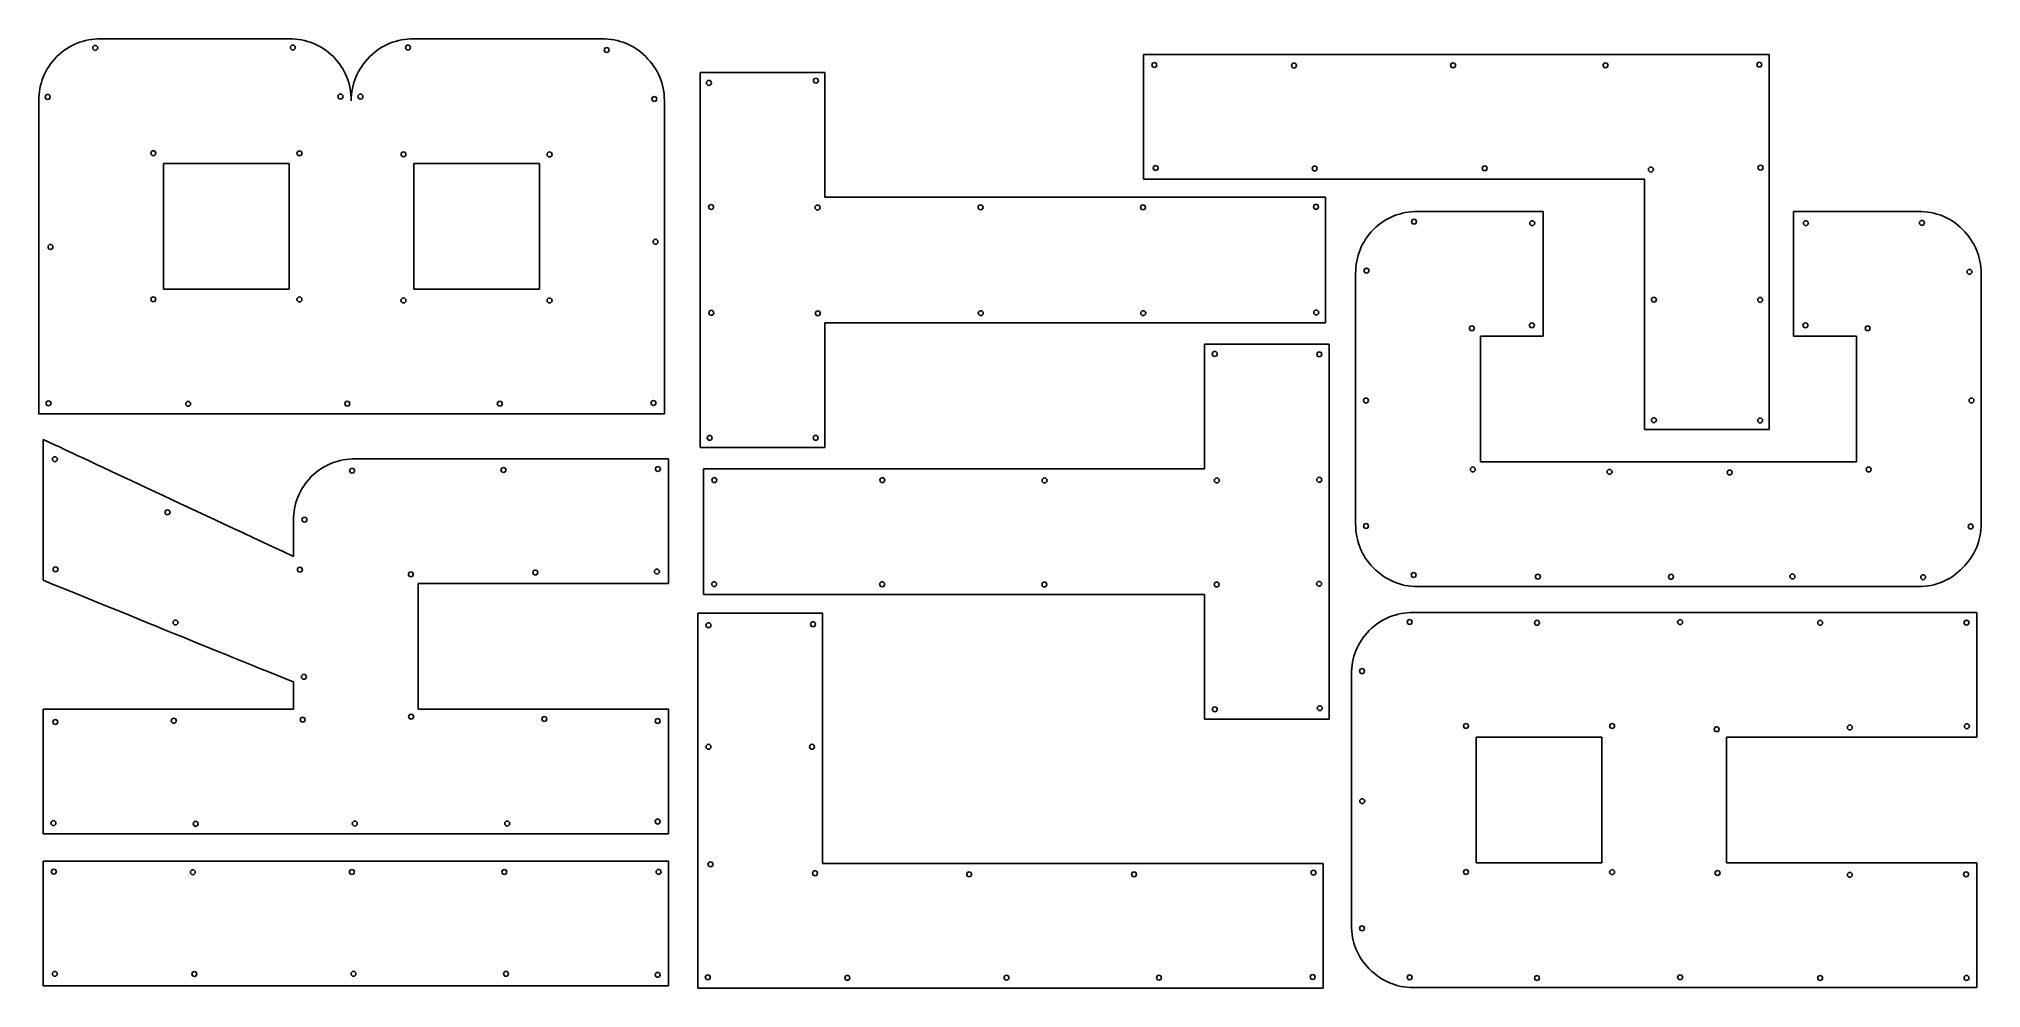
# Model space of a CAD drawing. Extents: x 0.3 to 50, y -11.3 to 13.
import ezdxf

# ---------------------------------------------------------------- set-up
doc = ezdxf.new("R2010")
doc.units = 0
doc.layers.add('Layer_1', color=7, linetype='CONTINUOUS')

msp = doc.modelspace()

# ---------------------------------------------------------------- linework, layer by layer
at = {"layer": 'Layer_1', "color": 7}
for points in [[(17.212478, 12.1683)], [(8.290186, 11.447531)], [(41.359542, 9.443207)], [(6.705786, 6.62922)], [(13.108497, 6.62922)], [(38.773263, 5.423188)], [(8.396736, 2.286353)], [(49.865977, -1.645374)], [(33.298277, -4.375277)], [(40.272765, -4.835877)], [(20.341378, -8.065154)], [(0.41022, -11.194575)]]:
    msp.add_lwpolyline(points, close=True, dxfattribs=at)
for points in [[(0.758862, 12.576144), (1.077189, 12.880001), (1.453394, 13.03193), (1.887476, 13.03193)], [(1.887476, 13.03193), (2.958211, 13.03193), (4.564315, 13.03193), (6.705786, 13.03193)], [(6.705786, 13.03193), (7.139869, 13.03193), (7.516073, 12.880001), (7.8344, 12.576144)], [(8.767676, 12.576144), (9.071534, 12.880001), (9.447738, 13.03193), (9.89629, 13.03193)], [(9.89629, 13.03193), (10.967025, 13.03193), (12.565894, 13.03193), (14.692896, 13.03193)], [(14.692896, 13.03193), (15.141448, 13.03193), (15.517652, 12.880001), (15.82151, 12.576144)], [(0.303076, 11.447531), (0.303076, 11.881613), (0.455005, 12.257817), (0.758862, 12.576144)], [(1.682245, 12.799936), (1.682245, 12.816644), (1.688882, 12.832667), (1.700696, 12.844481)], [(1.745241, 12.73694), (1.710449, 12.73694), (1.682245, 12.765145), (1.682245, 12.799936)], [(1.700696, 12.844481), (1.71251, 12.856295), (1.728533, 12.862932), (1.745241, 12.862932)], [(1.745241, 12.862932), (1.761949, 12.862932), (1.777972, 12.856295), (1.789786, 12.844481)], [(1.789786, 12.755391), (1.777972, 12.743577), (1.761949, 12.73694), (1.745241, 12.73694)], [(1.789786, 12.844481), (1.8016, 12.832667), (1.808237, 12.816644), (1.808237, 12.799936)], [(1.808237, 12.799936), (1.808237, 12.783229), (1.8016, 12.767205), (1.789786, 12.755391)], [(6.754429, 12.853302), (6.742615, 12.841488), (6.735978, 12.825465), (6.735978, 12.808757)], [(6.735978, 12.808757), (6.735978, 12.79205), (6.742615, 12.776027), (6.754429, 12.764213)], [(6.798974, 12.871753), (6.782267, 12.871753), (6.766244, 12.865116), (6.754429, 12.853302)], [(6.754429, 12.764213), (6.766243, 12.752398), (6.782267, 12.745761), (6.798974, 12.745761)], [(6.843519, 12.853302), (6.831705, 12.865116), (6.815682, 12.871753), (6.798974, 12.871753)], [(6.798974, 12.745761), (6.815682, 12.745761), (6.831705, 12.752398), (6.843519, 12.764213)], [(6.86197, 12.808757), (6.86197, 12.825465), (6.855333, 12.841488), (6.843519, 12.853302)], [(6.843519, 12.764213), (6.855333, 12.776027), (6.86197, 12.79205), (6.86197, 12.808757)], [(7.8344, 12.576144), (8.138257, 12.257817), (8.290186, 11.881613), (8.290186, 11.447531)], [(8.290186, 11.447531), (8.290186, 11.881613), (8.449349, 12.257817), (8.767676, 12.576144)], [(9.681293, 12.808658), (9.681293, 12.825365), (9.68793, 12.841389), (9.699744, 12.853203)], [(9.699744, 12.764113), (9.68793, 12.775927), (9.681293, 12.79195), (9.681293, 12.808658)], [(9.699744, 12.853203), (9.711558, 12.865017), (9.727582, 12.871654), (9.744289, 12.871654)], [(9.744289, 12.745662), (9.727582, 12.745662), (9.711559, 12.752299), (9.699744, 12.764113)], [(9.744289, 12.871654), (9.760997, 12.871654), (9.77702, 12.865017), (9.788834, 12.853203)], [(9.788834, 12.764113), (9.77702, 12.752299), (9.760997, 12.745662), (9.744289, 12.745662)], [(9.788834, 12.853203), (9.800648, 12.841389), (9.807285, 12.825365), (9.807285, 12.808658)], [(9.807285, 12.808658), (9.807285, 12.79195), (9.800648, 12.775927), (9.788834, 12.764113)], [(14.825085, 12.809806), (14.790293, 12.809806), (14.762089, 12.781602), (14.762089, 12.74681)], [(14.762089, 12.74681), (14.762089, 12.712018), (14.790293, 12.683814), (14.825085, 12.683814)], [(14.86963, 12.791355), (14.857815, 12.803169), (14.841792, 12.809806), (14.825085, 12.809806)], [(14.825085, 12.683814), (14.841792, 12.683814), (14.857815, 12.690451), (14.86963, 12.702265)], [(14.888081, 12.74681), (14.888081, 12.763518), (14.881444, 12.779541), (14.86963, 12.791355)], [(14.86963, 12.702265), (14.881444, 12.714079), (14.888081, 12.730103), (14.888081, 12.74681)], [(15.82151, 12.576144), (16.139836, 12.257817), (16.299, 11.881613), (16.299, 11.447531)], [(28.554121, 9.443207), (28.554121, 9.964106), (28.554121, 11.027607), (28.554121, 12.63371)], [(28.554121, 12.63371), (29.885306, 12.63371), (31.882083, 12.63371), (34.544452, 12.63371)], [(28.766779, 12.362841), (28.766779, 12.397632), (28.794983, 12.425837), (28.829775, 12.425837)], [(28.829775, 12.425837), (28.864567, 12.425837), (28.892771, 12.397632), (28.892771, 12.362841)], [(34.544452, 12.63371), (37.206823, 12.63371), (40.54202, 12.63371), (44.550044, 12.63371)], [(44.254929, 12.414805), (44.266743, 12.426619), (44.282767, 12.433256), (44.299475, 12.433255)], [(44.299475, 12.433255), (44.334267, 12.433255), (44.362471, 12.405051), (44.362471, 12.370259)], [(44.550044, 12.63371), (44.550044, 12.503486), (44.550044, 12.235802), (44.550044, 11.830659)], [(17.212478, 12.1683), (17.212478, 10.576666), (17.212478, 7.378928), (17.212478, 2.575086)], [(20.402981, 12.1683), (19.693981, 12.1683), (18.63048, 12.1683), (17.212478, 12.1683)], [(17.375828, 11.904353), (17.375828, 11.92106), (17.382465, 11.937084), (17.394279, 11.948898)], [(17.394279, 11.948898), (17.406093, 11.960712), (17.422116, 11.967349), (17.438824, 11.967349)], [(17.438824, 11.967349), (17.455531, 11.967349), (17.471555, 11.960712), (17.483369, 11.948898)], [(17.483369, 11.948898), (17.495183, 11.937084), (17.50182, 11.92106), (17.50182, 11.904353)], [(20.110559, 11.960191), (20.110559, 11.976898), (20.117196, 11.992922), (20.12901, 12.004736)], [(20.12901, 11.915646), (20.117196, 11.92746), (20.110559, 11.943483), (20.110559, 11.960191)], [(20.12901, 12.004736), (20.140824, 12.01655), (20.156847, 12.023187), (20.173555, 12.023187)], [(20.173555, 12.023187), (20.190262, 12.023187), (20.206286, 12.01655), (20.2181, 12.004736)], [(20.2181, 12.004736), (20.229914, 11.992922), (20.236551, 11.976898), (20.236551, 11.960191)], [(20.236551, 11.960191), (20.236551, 11.943483), (20.229914, 11.92746), (20.2181, 11.915646)], [(20.402981, 8.977797), (20.402981, 9.513165), (20.402981, 10.576666), (20.402981, 12.1683)], [(28.829775, 12.299845), (28.794983, 12.299845), (28.766779, 12.328049), (28.766779, 12.362841)], [(28.892771, 12.362841), (28.892771, 12.328049), (28.864567, 12.299845), (28.829775, 12.299845)], [(32.335969, 12.348597), (32.335969, 12.383388), (32.364173, 12.411593), (32.398965, 12.411593)], [(32.398965, 12.285601), (32.364173, 12.285601), (32.335969, 12.313805), (32.335969, 12.348597)], [(32.398965, 12.411593), (32.433756, 12.411593), (32.46196, 12.383388), (32.46196, 12.348597)], [(32.46196, 12.348597), (32.46196, 12.313805), (32.433756, 12.285601), (32.398965, 12.285601)], [(36.405275, 12.353347), (36.405275, 12.370055), (36.411912, 12.386079), (36.423727, 12.397893)], [(36.423727, 12.308802), (36.411912, 12.320616), (36.405275, 12.336639), (36.405275, 12.353347)], [(36.423727, 12.397893), (36.435541, 12.409707), (36.451565, 12.416344), (36.468273, 12.416343)], [(36.468273, 12.290351), (36.451565, 12.290351), (36.435541, 12.296988), (36.423727, 12.308802)], [(36.468273, 12.416343), (36.503065, 12.416343), (36.531269, 12.388139), (36.531269, 12.353347)], [(36.531269, 12.353347), (36.531269, 12.318556), (36.503065, 12.290351), (36.468273, 12.290351)], [(40.303937, 12.353347), (40.303938, 12.388139), (40.332142, 12.416343), (40.366933, 12.416343)], [(40.366933, 12.290351), (40.332142, 12.290351), (40.303937, 12.318556), (40.303937, 12.353347)], [(40.366933, 12.416343), (40.401725, 12.416343), (40.429929, 12.388139), (40.429929, 12.353347)], [(40.429929, 12.353347), (40.429929, 12.318556), (40.401725, 12.290351), (40.366933, 12.290351)], [(44.236477, 12.370259), (44.236477, 12.386967), (44.243114, 12.402991), (44.254929, 12.414805)], [(44.254929, 12.325714), (44.243114, 12.337528), (44.236477, 12.353551), (44.236477, 12.370259)], [(44.299475, 12.307263), (44.282767, 12.307263), (44.266743, 12.313899), (44.254929, 12.325714)], [(44.362471, 12.370259), (44.362471, 12.335467), (44.334267, 12.307263), (44.299475, 12.307263)], [(0.303076, 6.62922), (0.303076, 7.699956), (0.303076, 9.306059), (0.303076, 11.447531)], [(0.465568, 11.545278), (0.465568, 11.561986), (0.472205, 11.578009), (0.484019, 11.589823)], [(0.484019, 11.500733), (0.472205, 11.512547), (0.465568, 11.528571), (0.465568, 11.545278)], [(0.484019, 11.589823), (0.495833, 11.601637), (0.511856, 11.608274), (0.528564, 11.608274)], [(0.528564, 11.482282), (0.511856, 11.482282), (0.495833, 11.488919), (0.484019, 11.500733)], [(0.528564, 11.608274), (0.545271, 11.608274), (0.561294, 11.601637), (0.573109, 11.589823)], [(0.59156, 11.545278), (0.59156, 11.510486), (0.563355, 11.482282), (0.528564, 11.482282)], [(0.573109, 11.589823), (0.584923, 11.578009), (0.59156, 11.561986), (0.59156, 11.545278)], [(7.971107, 11.598644), (7.959293, 11.58683), (7.952656, 11.570807), (7.952656, 11.554099)], [(7.952656, 11.554099), (7.952656, 11.537392), (7.959293, 11.521368), (7.971107, 11.509554)], [(8.015652, 11.617095), (7.998944, 11.617095), (7.982921, 11.610458), (7.971107, 11.598644)], [(7.971107, 11.509554), (7.982921, 11.49774), (7.998944, 11.491103), (8.015652, 11.491103)], [(8.060197, 11.598644), (8.048383, 11.610458), (8.032359, 11.617095), (8.015652, 11.617095)], [(8.015652, 11.491103), (8.032359, 11.491103), (8.048383, 11.49774), (8.060197, 11.509554)], [(8.078648, 11.554099), (8.078648, 11.570807), (8.072011, 11.58683), (8.060197, 11.598644)], [(8.060197, 11.509554), (8.072011, 11.521368), (8.078648, 11.537392), (8.078648, 11.554099)], [(8.464616, 11.553999), (8.464616, 11.570707), (8.471253, 11.58673), (8.483067, 11.598544)], [(8.483067, 11.509454), (8.471253, 11.521268), (8.464616, 11.537292), (8.464616, 11.553999)], [(8.483067, 11.598544), (8.494881, 11.610358), (8.510904, 11.616995), (8.527612, 11.616995)], [(8.527612, 11.491003), (8.510904, 11.491003), (8.494881, 11.49764), (8.483067, 11.509454)], [(8.527612, 11.616995), (8.54432, 11.616995), (8.560343, 11.610358), (8.572157, 11.598544)], [(8.572157, 11.509454), (8.560343, 11.49764), (8.54432, 11.491003), (8.527612, 11.491003)], [(8.572157, 11.598544), (8.583971, 11.58673), (8.590608, 11.570707), (8.590608, 11.553999)], [(8.590608, 11.553999), (8.590608, 11.537292), (8.583971, 11.521268), (8.572157, 11.509454)], [(15.997217, 11.536697), (15.985403, 11.524883), (15.978766, 11.508859), (15.978766, 11.492152)], [(15.978766, 11.492152), (15.978766, 11.475444), (15.985403, 11.459421), (15.997217, 11.447607)], [(16.041762, 11.555148), (16.025054, 11.555148), (16.009031, 11.548511), (15.997217, 11.536697)], [(15.997217, 11.447607), (16.009031, 11.435793), (16.025054, 11.429156), (16.041762, 11.429156)], [(16.086307, 11.536697), (16.074493, 11.548511), (16.05847, 11.555148), (16.041762, 11.555148)], [(16.041762, 11.429156), (16.05847, 11.429156), (16.074493, 11.435793), (16.086307, 11.447607)], [(16.104758, 11.492152), (16.104758, 11.508859), (16.098121, 11.524883), (16.086307, 11.536697)], [(16.086307, 11.447607), (16.098121, 11.459421), (16.104758, 11.475444), (16.104758, 11.492152)], [(16.299, 11.447531), (16.299, 10.376795), (16.299, 8.770691), (16.299, 6.62922)], [(17.394279, 11.859808), (17.382465, 11.871622), (17.375828, 11.887645), (17.375828, 11.904353)], [(17.438824, 11.841357), (17.422116, 11.841357), (17.406093, 11.847994), (17.394279, 11.859808)], [(17.483369, 11.859808), (17.471555, 11.847994), (17.455531, 11.841357), (17.438824, 11.841357)], [(17.50182, 11.904353), (17.50182, 11.887645), (17.495183, 11.871622), (17.483369, 11.859808)], [(20.173555, 11.897195), (20.156847, 11.897195), (20.140824, 11.903832), (20.12901, 11.915646)], [(20.2181, 11.915646), (20.206286, 11.903832), (20.190262, 11.897195), (20.173555, 11.897195)], [(44.550044, 11.830659), (44.550044, 11.425515), (44.550044, 10.629698), (44.550044, 9.443207)], [(3.167857, 10.104869), (3.167857, 10.121577), (3.174494, 10.1376), (3.186308, 10.149414)], [(3.186308, 10.060324), (3.174494, 10.072138), (3.167857, 10.088162), (3.167857, 10.104869)], [(3.186308, 10.149414), (3.198122, 10.161228), (3.214145, 10.167865), (3.230853, 10.167865)], [(3.230853, 10.041873), (3.214145, 10.041873), (3.198122, 10.04851), (3.186308, 10.060324)], [(3.230853, 10.167865), (3.24756, 10.167865), (3.263584, 10.161228), (3.275398, 10.149414)], [(3.275398, 10.060324), (3.263584, 10.04851), (3.24756, 10.041873), (3.230853, 10.041873)], [(3.275398, 10.149414), (3.287212, 10.1376), (3.293849, 10.121577), (3.293849, 10.104869)], [(3.293849, 10.104869), (3.293849, 10.088162), (3.287212, 10.072138), (3.275398, 10.060324)], [(6.904366, 10.102833), (6.904366, 10.119541), (6.911003, 10.135564), (6.922817, 10.147378)], [(6.922817, 10.058288), (6.911003, 10.070102), (6.904366, 10.086126), (6.904366, 10.102833)], [(6.922817, 10.147378), (6.934631, 10.159192), (6.950654, 10.165829), (6.967362, 10.165829)], [(6.967362, 10.039837), (6.950654, 10.039837), (6.934631, 10.046474), (6.922817, 10.058288)], [(6.967362, 10.165829), (6.98407, 10.165829), (7.000093, 10.159192), (7.011907, 10.147378)], [(7.011907, 10.058288), (7.000093, 10.046474), (6.98407, 10.039837), (6.967362, 10.039837)], [(7.011907, 10.147378), (7.023721, 10.135564), (7.030358, 10.119541), (7.030358, 10.102833)], [(7.030358, 10.102833), (7.030358, 10.086126), (7.023721, 10.070102), (7.011907, 10.058288)], [(9.564912, 10.076796), (9.564912, 10.093504), (9.571549, 10.109527), (9.583363, 10.121341)], [(9.583363, 10.032252), (9.571549, 10.044066), (9.564912, 10.060089), (9.564912, 10.076796)], [(9.583363, 10.121341), (9.595177, 10.133155), (9.611201, 10.139793), (9.627908, 10.139793)], [(9.627908, 10.0138), (9.611201, 10.0138), (9.595177, 10.020437), (9.583363, 10.032252)], [(9.627908, 10.139793), (9.644616, 10.139793), (9.660639, 10.133155), (9.672453, 10.121341)], [(9.672453, 10.032252), (9.660639, 10.020437), (9.644616, 10.0138), (9.627908, 10.0138)], [(9.672453, 10.121341), (9.684267, 10.109527), (9.690904, 10.093504), (9.690904, 10.076796)], [(9.690904, 10.076796), (9.690904, 10.060089), (9.684267, 10.044066), (9.672453, 10.032252)], [(13.301422, 10.074761), (13.301422, 10.091468), (13.308059, 10.107492), (13.319873, 10.119306)], [(13.319873, 10.030216), (13.308059, 10.04203), (13.301422, 10.058053), (13.301422, 10.074761)], [(13.319873, 10.119306), (13.331687, 10.13112), (13.347711, 10.137757), (13.364418, 10.137757)], [(13.364418, 10.011765), (13.347711, 10.011765), (13.331687, 10.018402), (13.319873, 10.030216)], [(13.364418, 10.137757), (13.39921, 10.137757), (13.427414, 10.109552), (13.427414, 10.074761)], [(13.427414, 10.074761), (13.427414, 10.039969), (13.39921, 10.011765), (13.364418, 10.011765)], [(6.14148, 9.841427), (5.548234, 9.841427), (4.665601, 9.841427), (3.493579, 9.841427)], [(3.493579, 9.841427), (3.493579, 9.132426), (3.493579, 8.061691), (3.493579, 6.62922)], [(6.705786, 9.841427), (6.575562, 9.841427), (6.38746, 9.841427), (6.14148, 9.841427)], [(6.705786, 6.62922), (6.705786, 7.35269), (6.705786, 8.423426), (6.705786, 9.841427)], [(12.54419, 9.841427), (11.950945, 9.841427), (11.068311, 9.841427), (9.89629, 9.841427)], [(9.89629, 9.841427), (9.89629, 9.132426), (9.89629, 8.061691), (9.89629, 6.62922)], [(13.108497, 9.841427), (12.978272, 9.841427), (12.79017, 9.841427), (12.54419, 9.841427)], [(13.108497, 6.62922), (13.108497, 7.35269), (13.108497, 8.423426), (13.108497, 9.841427)], [(41.359542, 9.443207), (39.218069, 9.443207), (34.949596, 9.443207), (28.554121, 9.443207)], [(28.799735, 9.728419), (28.799735, 9.763211), (28.82794, 9.791415), (28.862731, 9.791415)], [(28.862731, 9.665423), (28.82794, 9.665423), (28.799735, 9.693627), (28.799735, 9.728419)], [(28.862731, 9.791415), (28.897523, 9.791415), (28.925727, 9.763211), (28.925727, 9.728419)], [(28.925727, 9.728419), (28.925727, 9.693627), (28.897523, 9.665423), (28.862731, 9.665423)], [(32.866704, 9.714175), (32.866704, 9.748967), (32.894908, 9.777171), (32.9297, 9.777171)], [(32.9297, 9.651179), (32.894908, 9.651179), (32.866704, 9.679384), (32.866704, 9.714175)], [(32.9297, 9.777171), (32.964492, 9.777171), (32.992696, 9.748967), (32.992696, 9.714175)], [(32.992696, 9.714175), (32.992696, 9.679384), (32.964492, 9.651179), (32.9297, 9.651179)], [(37.21339, 9.718926), (37.21339, 9.753717), (37.241594, 9.781922), (37.276385, 9.781922)], [(37.276385, 9.65593), (37.241594, 9.65593), (37.21339, 9.684134), (37.21339, 9.718926)], [(37.276385, 9.781922), (37.311177, 9.781922), (37.339381, 9.753717), (37.339381, 9.718926)], [(37.339381, 9.718926), (37.339381, 9.684134), (37.311177, 9.65593), (37.276385, 9.65593)], [(41.359542, 3.040497), (41.359542, 4.458498), (41.359542, 6.592735), (41.359542, 9.443207)], [(41.463454, 9.68792), (41.463454, 9.704627), (41.470091, 9.720651), (41.481906, 9.732465)], [(41.481906, 9.643374), (41.470091, 9.655188), (41.463454, 9.671212), (41.463454, 9.68792)], [(41.481906, 9.732465), (41.49372, 9.744279), (41.509744, 9.750916), (41.526452, 9.750916)], [(41.526452, 9.624924), (41.509744, 9.624923), (41.49372, 9.63156), (41.481906, 9.643374)], [(41.526452, 9.750916), (41.561244, 9.750916), (41.589448, 9.722711), (41.589448, 9.68792)], [(41.589448, 9.68792), (41.589448, 9.653128), (41.561244, 9.624924), (41.526452, 9.624924)], [(44.269431, 9.735837), (44.269431, 9.770629), (44.297635, 9.798833), (44.332427, 9.798834)], [(44.332427, 9.672841), (44.297635, 9.672842), (44.269431, 9.701046), (44.269431, 9.735837)], [(44.332427, 9.798834), (44.349135, 9.798834), (44.365159, 9.792197), (44.376973, 9.780383)], [(44.376973, 9.691292), (44.365159, 9.679478), (44.349135, 9.672841), (44.332427, 9.672841)], [(44.376973, 9.780383), (44.388788, 9.768569), (44.395425, 9.752545), (44.395425, 9.735838)], [(44.395425, 9.735838), (44.395425, 9.71913), (44.388788, 9.703106), (44.376973, 9.691292)], [(44.550044, 9.443207), (44.550044, 8.372471), (44.550044, 6.238235), (44.550044, 3.040497)], [(33.208402, 8.977797), (31.081399, 8.977797), (26.812926, 8.977797), (20.402981, 8.977797)], [(33.208402, 5.76559), (33.208402, 6.300957), (33.208402, 7.371693), (33.208402, 8.977797)], [(17.430902, 8.728892), (17.430902, 8.745599), (17.437539, 8.761623), (17.449353, 8.773437)], [(17.449353, 8.684347), (17.437539, 8.696161), (17.430902, 8.712184), (17.430902, 8.728892)], [(17.449353, 8.773437), (17.461167, 8.785251), (17.47719, 8.791888), (17.493898, 8.791888)], [(17.493898, 8.665896), (17.47719, 8.665896), (17.461167, 8.672533), (17.449353, 8.684347)], [(17.493898, 8.791888), (17.510605, 8.791888), (17.526629, 8.785251), (17.538443, 8.773437)], [(17.538443, 8.684347), (17.526629, 8.672533), (17.510605, 8.665896), (17.493898, 8.665896)], [(17.538443, 8.773437), (17.550257, 8.761623), (17.556894, 8.745599), (17.556894, 8.728892)], [(17.556894, 8.728892), (17.556894, 8.712184), (17.550257, 8.696161), (17.538443, 8.684347)], [(20.15457, 8.714648), (20.15457, 8.731356), (20.161207, 8.747379), (20.173021, 8.759193)], [(20.173021, 8.670103), (20.161207, 8.681917), (20.15457, 8.69794), (20.15457, 8.714648)], [(20.173021, 8.759193), (20.184835, 8.771007), (20.200859, 8.777644), (20.217566, 8.777644)], [(20.217566, 8.651652), (20.200859, 8.651652), (20.184835, 8.658289), (20.173021, 8.670103)], [(20.217566, 8.777644), (20.234274, 8.777644), (20.250297, 8.771007), (20.262111, 8.759193)], [(20.262111, 8.670103), (20.250297, 8.658289), (20.234274, 8.651652), (20.217566, 8.651652)], [(20.262111, 8.759193), (20.273925, 8.747379), (20.280562, 8.731356), (20.280562, 8.714648)], [(20.280562, 8.714648), (20.280562, 8.69794), (20.273925, 8.681917), (20.262111, 8.670103)], [(24.322192, 8.719398), (24.322192, 8.75419), (24.350396, 8.782394), (24.385188, 8.782394)], [(24.385188, 8.656402), (24.350396, 8.656402), (24.322192, 8.684607), (24.322192, 8.719398)], [(24.385188, 8.782394), (24.419979, 8.782394), (24.448183, 8.75419), (24.448183, 8.719398)], [(24.448183, 8.719398), (24.448183, 8.684607), (24.419979, 8.656402), (24.385188, 8.656402)], [(28.476479, 8.719398), (28.476479, 8.75419), (28.504683, 8.782394), (28.539475, 8.782394)], [(28.539475, 8.656402), (28.504683, 8.656402), (28.476479, 8.684607), (28.476479, 8.719398)], [(28.539475, 8.782394), (28.574267, 8.782394), (28.602471, 8.75419), (28.602471, 8.719398)], [(28.602471, 8.719398), (28.602471, 8.684607), (28.574267, 8.656402), (28.539475, 8.656402)], [(32.900602, 8.73631), (32.900602, 8.771102), (32.928806, 8.799306), (32.963598, 8.799306)], [(32.963598, 8.673314), (32.928806, 8.673314), (32.900602, 8.701519), (32.900602, 8.73631)], [(32.963598, 8.799306), (32.99839, 8.799306), (33.026594, 8.771102), (33.026594, 8.73631)], [(33.026594, 8.73631), (33.026594, 8.701519), (32.99839, 8.673314), (32.963598, 8.673314)], [(34.432442, 8.157905), (34.750769, 8.461762), (35.126974, 8.613691), (35.561056, 8.613691)], [(35.561056, 8.613691), (36.284526, 8.613691), (37.355261, 8.613691), (38.773263, 8.613691)], [(38.773263, 8.613691), (38.773263, 7.904691), (38.773263, 6.84119), (38.773263, 5.423188)], [(45.175973, 5.423188), (45.175973, 6.132189), (45.175973, 7.19569), (45.175973, 8.613691)], [(45.175973, 8.613691), (45.884974, 8.613691), (46.948476, 8.613691), (48.366477, 8.613691)], [(48.366477, 8.613691), (48.815028, 8.613691), (49.191233, 8.461762), (49.49509, 8.157905)], [(33.976656, 7.029292), (33.976656, 7.463374), (34.128585, 7.839578), (34.432442, 8.157905)], [(35.407675, 8.354896), (35.407675, 8.389688), (35.435879, 8.417892), (35.470671, 8.417893)], [(35.470671, 8.2919), (35.435879, 8.291901), (35.407675, 8.320105), (35.407675, 8.354896)], [(35.470671, 8.417893), (35.505463, 8.417892), (35.533667, 8.389688), (35.533667, 8.354896)], [(35.533667, 8.354896), (35.533667, 8.320105), (35.505463, 8.291901), (35.470671, 8.2919)], [(38.42965, 8.315717), (38.42965, 8.350509), (38.457854, 8.378713), (38.492646, 8.378713)], [(38.492646, 8.252721), (38.457854, 8.252721), (38.42965, 8.280925), (38.42965, 8.315717)], [(38.492646, 8.378713), (38.527437, 8.378713), (38.555642, 8.350509), (38.555642, 8.315717)], [(38.555642, 8.315717), (38.555642, 8.280925), (38.527438, 8.252721), (38.492646, 8.252721)], [(45.488408, 8.252721), (45.453617, 8.252721), (45.425412, 8.280925), (45.425413, 8.315717)], [(45.425413, 8.315717), (45.425413, 8.350509), (45.453617, 8.378713), (45.488408, 8.378713)], [(45.488408, 8.378713), (45.5232, 8.378713), (45.551404, 8.350509), (45.551404, 8.315717)], [(45.551404, 8.315717), (45.551404, 8.280925), (45.5232, 8.252721), (45.488408, 8.252721)], [(48.458044, 8.388107), (48.423252, 8.388107), (48.395048, 8.359903), (48.395048, 8.325111)], [(48.395048, 8.325111), (48.395048, 8.290319), (48.423252, 8.262115), (48.458044, 8.262115)], [(48.52104, 8.325111), (48.52104, 8.359903), (48.492835, 8.388107), (48.458044, 8.388107)], [(48.458044, 8.262115), (48.492835, 8.262115), (48.52104, 8.290319), (48.52104, 8.325111)], [(49.49509, 8.157905), (49.813416, 7.839578), (49.972579, 7.463374), (49.972579, 7.029292)], [(0.538644, 7.707839), (0.538644, 7.724547), (0.545281, 7.74057), (0.557095, 7.752384)], [(0.557095, 7.663294), (0.545281, 7.675108), (0.538644, 7.691132), (0.538644, 7.707839)], [(0.557095, 7.752384), (0.568909, 7.764198), (0.584932, 7.770835), (0.60164, 7.770835)], [(0.60164, 7.644843), (0.584932, 7.644843), (0.568909, 7.65148), (0.557095, 7.663294)], [(0.60164, 7.770835), (0.618348, 7.770835), (0.634371, 7.764198), (0.646185, 7.752384)], [(0.646185, 7.663294), (0.634371, 7.65148), (0.618348, 7.644843), (0.60164, 7.644843)], [(0.646185, 7.752384), (0.657999, 7.74057), (0.664636, 7.724547), (0.664636, 7.707839)], [(0.664636, 7.707839), (0.664636, 7.691132), (0.657999, 7.675108), (0.646185, 7.663294)], [(16.009997, 7.840253), (16.009997, 7.856961), (16.016634, 7.872984), (16.028448, 7.884798)], [(16.028448, 7.795708), (16.016634, 7.807522), (16.009997, 7.823546), (16.009997, 7.840253)], [(16.028448, 7.884798), (16.040262, 7.896612), (16.056285, 7.903249), (16.072993, 7.903249)], [(16.072993, 7.777257), (16.056285, 7.777257), (16.040262, 7.783894), (16.028448, 7.795708)], [(16.072993, 7.903249), (16.089701, 7.903249), (16.105724, 7.896612), (16.117538, 7.884798)], [(16.117538, 7.795708), (16.105724, 7.783894), (16.089701, 7.777257), (16.072993, 7.777257)], [(16.117538, 7.884798), (16.129352, 7.872984), (16.135989, 7.856961), (16.135989, 7.840253)], [(16.135989, 7.840253), (16.135989, 7.823546), (16.129352, 7.807522), (16.117538, 7.795708)], [(33.976656, 0.626581), (33.976656, 2.044583), (33.976656, 4.17882), (33.976656, 7.029292)], [(34.190996, 7.100238), (34.190996, 7.116946), (34.197633, 7.13297), (34.209448, 7.144784)], [(34.209448, 7.055693), (34.197633, 7.067507), (34.190996, 7.08353), (34.190996, 7.100238)], [(34.209448, 7.144784), (34.221262, 7.156598), (34.237286, 7.163235), (34.253994, 7.163234)], [(34.253994, 7.037242), (34.237286, 7.037242), (34.221262, 7.043878), (34.209448, 7.055693)], [(34.253994, 7.163234), (34.288785, 7.163234), (34.31699, 7.13503), (34.31699, 7.100238)], [(34.31699, 7.100238), (34.31699, 7.065446), (34.288785, 7.037242), (34.253994, 7.037242)], [(49.674719, 7.133448), (49.639927, 7.133448), (49.611723, 7.105244), (49.611723, 7.070452)], [(49.611723, 7.070452), (49.611723, 7.035661), (49.639927, 7.007456), (49.674719, 7.007456)], [(49.737715, 7.070452), (49.737715, 7.105244), (49.70951, 7.133448), (49.674719, 7.133448)], [(49.674719, 7.007456), (49.70951, 7.007456), (49.737715, 7.035661), (49.737715, 7.070452)], [(49.972579, 7.029292), (49.972579, 5.596821), (49.972579, 3.462584), (49.972579, 0.626581)], [(0.303076, 3.438717), (0.303076, 4.147718), (0.303076, 5.211219), (0.303076, 6.62922)], [(3.493579, 6.62922), (4.20258, 6.62922), (5.273316, 6.62922), (6.705786, 6.62922)], [(9.89629, 6.62922), (10.60529, 6.62922), (11.676026, 6.62922), (13.108497, 6.62922)], [(16.299, 6.62922), (16.299, 5.920219), (16.299, 4.856718), (16.299, 3.438717)], [(3.167123, 6.367359), (3.167123, 6.384067), (3.17376, 6.40009), (3.185574, 6.411904)], [(3.185574, 6.322814), (3.17376, 6.334628), (3.167123, 6.350652), (3.167123, 6.367359)], [(3.185574, 6.411904), (3.197388, 6.423718), (3.213412, 6.430355), (3.230119, 6.430355)], [(3.230119, 6.304363), (3.213412, 6.304363), (3.197388, 6.311), (3.185574, 6.322814)], [(3.230119, 6.430355), (3.246827, 6.430355), (3.26285, 6.423718), (3.274664, 6.411904)], [(3.274664, 6.322814), (3.26285, 6.311), (3.246827, 6.304363), (3.230119, 6.304363)], [(3.274664, 6.411904), (3.286478, 6.40009), (3.293115, 6.384067), (3.293115, 6.367359)], [(3.293115, 6.367359), (3.293115, 6.350652), (3.286478, 6.334628), (3.274664, 6.322814)], [(6.903632, 6.365323), (6.903632, 6.382031), (6.910269, 6.398054), (6.922083, 6.409868)], [(6.922083, 6.320778), (6.910269, 6.332592), (6.903632, 6.348616), (6.903632, 6.365323)], [(6.922083, 6.409868), (6.933897, 6.421682), (6.949921, 6.428319), (6.966628, 6.428319)], [(6.966628, 6.302327), (6.949921, 6.302327), (6.933897, 6.308964), (6.922083, 6.320778)], [(6.966628, 6.428319), (6.983336, 6.428319), (6.999359, 6.421682), (7.011173, 6.409868)], [(7.011173, 6.320778), (6.999359, 6.308964), (6.983336, 6.302327), (6.966628, 6.302327)], [(7.011173, 6.409868), (7.022987, 6.398054), (7.029624, 6.382031), (7.029624, 6.365323)], [(7.029624, 6.365323), (7.029624, 6.348616), (7.022987, 6.332592), (7.011173, 6.320778)], [(9.564179, 6.339287), (9.564179, 6.355994), (9.570816, 6.372018), (9.58263, 6.383832)], [(9.58263, 6.294742), (9.570816, 6.306556), (9.564179, 6.322579), (9.564179, 6.339287)], [(9.58263, 6.383832), (9.594444, 6.395646), (9.610467, 6.402283), (9.627175, 6.402283)], [(9.627175, 6.276291), (9.610467, 6.276291), (9.594444, 6.282928), (9.58263, 6.294742)], [(9.627175, 6.402283), (9.643883, 6.402283), (9.659906, 6.395646), (9.67172, 6.383832)], [(9.67172, 6.294742), (9.659906, 6.282928), (9.643883, 6.276291), (9.627175, 6.276291)], [(9.67172, 6.383832), (9.683534, 6.372018), (9.690171, 6.355994), (9.690171, 6.339287)], [(9.690171, 6.339287), (9.690171, 6.322579), (9.683534, 6.306556), (9.67172, 6.294742)], [(13.300688, 6.337251), (13.300688, 6.353959), (13.307325, 6.369982), (13.319139, 6.381796)], [(13.319139, 6.292706), (13.307325, 6.30452), (13.300688, 6.320543), (13.300688, 6.337251)], [(13.319139, 6.381796), (13.330953, 6.39361), (13.346977, 6.400247), (13.363684, 6.400247)], [(13.363684, 6.274255), (13.346977, 6.274255), (13.330953, 6.280892), (13.319139, 6.292706)], [(13.363684, 6.400247), (13.380392, 6.400247), (13.396415, 6.39361), (13.408229, 6.381796)], [(13.408229, 6.292706), (13.396415, 6.280892), (13.380392, 6.274255), (13.363684, 6.274255)], [(13.408229, 6.381796), (13.420043, 6.369982), (13.42668, 6.353959), (13.42668, 6.337251)], [(13.42668, 6.337251), (13.42668, 6.320543), (13.420043, 6.30452), (13.408229, 6.292706)], [(17.436161, 6.022955), (17.436161, 6.039663), (17.442798, 6.055686), (17.454612, 6.0675)], [(17.454612, 5.97841), (17.442798, 5.990225), (17.436161, 6.006248), (17.436161, 6.022955)], [(17.454612, 6.0675), (17.466426, 6.079314), (17.482449, 6.085951), (17.499157, 6.085951)], [(17.499157, 5.959959), (17.482449, 5.959959), (17.466426, 5.966596), (17.454612, 5.97841)], [(17.499157, 6.085951), (17.515864, 6.085951), (17.531888, 6.079314), (17.543702, 6.0675)], [(17.543702, 5.97841), (17.531888, 5.966596), (17.515864, 5.959959), (17.499157, 5.959959)], [(17.543702, 6.0675), (17.555516, 6.055686), (17.562153, 6.039663), (17.562153, 6.022955)], [(17.562153, 6.022955), (17.562153, 6.006248), (17.555516, 5.990225), (17.543702, 5.97841)], [(20.159831, 6.008711), (20.159831, 6.025419), (20.166468, 6.041442), (20.178282, 6.053256)], [(20.178282, 5.964167), (20.166468, 5.975981), (20.159831, 5.992004), (20.159831, 6.008711)], [(20.178282, 6.053256), (20.190096, 6.06507), (20.206119, 6.071708), (20.222827, 6.071708)], [(20.222827, 5.945715), (20.206119, 5.945715), (20.190096, 5.952352), (20.178282, 5.964167)], [(20.222827, 6.071708), (20.239534, 6.071708), (20.255558, 6.06507), (20.267372, 6.053256)], [(20.267372, 5.964167), (20.255558, 5.952352), (20.239534, 5.945715), (20.222827, 5.945715)], [(20.267372, 6.053256), (20.279186, 6.041442), (20.285823, 6.025419), (20.285823, 6.008711)], [(20.285823, 6.008711), (20.285823, 5.992004), (20.279186, 5.975981), (20.267372, 5.964167)], [(24.32745, 6.013462), (24.32745, 6.03017), (24.334087, 6.046193), (24.345902, 6.058008)], [(24.345902, 5.968916), (24.334087, 5.980731), (24.32745, 5.996754), (24.32745, 6.013462)], [(24.345902, 6.058008), (24.357716, 6.069822), (24.37374, 6.076458), (24.390448, 6.076458)], [(24.390448, 5.950466), (24.37374, 5.950466), (24.357716, 5.957102), (24.345902, 5.968916)], [(24.390448, 6.076458), (24.42524, 6.076458), (24.453444, 6.048254), (24.453444, 6.013462)], [(24.453444, 6.013462), (24.453444, 5.97867), (24.42524, 5.950466), (24.390448, 5.950466)], [(28.481735, 6.013462), (28.481736, 6.048254), (28.50994, 6.076458), (28.544731, 6.076458)], [(28.544731, 5.950466), (28.50994, 5.950466), (28.481735, 5.97867), (28.481735, 6.013462)], [(28.544731, 6.076458), (28.579523, 6.076458), (28.607727, 6.048254), (28.607727, 6.013462)], [(28.607727, 6.013462), (28.607727, 5.97867), (28.579523, 5.950466), (28.544731, 5.950466)], [(32.905858, 6.030374), (32.905858, 6.065165), (32.934062, 6.09337), (32.968854, 6.09337)], [(32.968854, 5.967378), (32.934062, 5.967378), (32.905858, 5.995582), (32.905858, 6.030374)], [(32.968854, 6.09337), (33.003646, 6.09337), (33.03185, 6.065165), (33.03185, 6.030374)], [(33.03185, 6.030374), (33.03185, 5.995582), (33.003646, 5.967378), (32.968854, 5.967378)], [(41.540627, 6.359835), (41.540627, 6.394626), (41.568831, 6.422831), (41.603623, 6.422831)], [(41.603623, 6.296839), (41.568831, 6.296839), (41.540627, 6.325043), (41.540627, 6.359835)], [(41.603623, 6.422831), (41.638415, 6.422831), (41.666619, 6.394626), (41.666619, 6.359835)], [(41.666619, 6.359835), (41.666619, 6.325043), (41.638415, 6.296839), (41.603623, 6.296839)], [(44.25841, 6.35263), (44.258411, 6.387422), (44.286615, 6.415626), (44.321406, 6.415626)], [(44.321406, 6.289634), (44.286615, 6.289634), (44.25841, 6.317838), (44.25841, 6.35263)], [(44.321406, 6.415626), (44.356198, 6.415626), (44.384402, 6.387422), (44.384402, 6.35263)], [(44.384402, 6.35263), (44.384402, 6.317838), (44.356198, 6.289634), (44.321406, 6.289634)], [(20.402981, 2.575086), (20.402981, 3.110454), (20.402981, 4.173955), (20.402981, 5.76559)], [(20.402981, 5.76559), (22.544454, 5.76559), (26.812927, 5.76559), (33.208402, 5.76559)], [(36.884194, 5.626394), (36.884194, 5.661186), (36.912398, 5.68939), (36.94719, 5.68939)], [(36.94719, 5.563398), (36.912398, 5.563398), (36.884194, 5.591602), (36.884194, 5.626394)], [(36.94719, 5.68939), (36.981981, 5.68939), (37.010185, 5.661186), (37.010185, 5.626394)], [(37.010185, 5.626394), (37.010185, 5.591602), (36.981981, 5.563398), (36.94719, 5.563398)], [(38.420952, 5.703232), (38.420952, 5.738023), (38.449156, 5.766228), (38.483948, 5.766228)], [(38.483948, 5.640236), (38.449156, 5.640236), (38.420952, 5.66844), (38.420952, 5.703232)], [(38.483948, 5.766228), (38.51874, 5.766228), (38.546944, 5.738023), (38.546944, 5.703232)], [(38.546944, 5.703232), (38.546944, 5.66844), (38.51874, 5.640236), (38.483948, 5.640236)], [(45.416715, 5.703232), (45.416715, 5.738023), (45.444919, 5.766228), (45.47971, 5.766228)], [(45.47971, 5.640236), (45.444919, 5.640236), (45.416715, 5.66844), (45.416715, 5.703232)], [(45.47971, 5.766228), (45.514502, 5.766228), (45.542706, 5.738023), (45.542706, 5.703232)], [(45.542706, 5.703232), (45.542706, 5.66844), (45.514502, 5.640236), (45.47971, 5.640236)], [(47.007475, 5.626394), (47.007475, 5.661186), (47.035679, 5.68939), (47.070471, 5.68939)], [(47.070471, 5.563398), (47.035679, 5.563398), (47.007475, 5.591602), (47.007475, 5.626394)], [(47.070471, 5.68939), (47.105263, 5.68939), (47.133467, 5.661186), (47.133467, 5.626394)], [(47.133467, 5.626394), (47.133467, 5.591602), (47.105263, 5.563398), (47.070471, 5.563398)], [(32.10455, 5.217937), (31.569183, 5.217937), (30.903591, 5.217937), (30.107773, 5.217937)], [(30.107773, 5.217937), (30.107773, 4.682569), (30.107773, 3.619068), (30.107773, 2.027434)], [(30.310388, 4.970402), (30.310387, 5.005193), (30.338592, 5.033398), (30.373383, 5.033398)], [(30.373383, 4.907406), (30.338592, 4.907406), (30.310387, 4.93561), (30.310388, 4.970402)], [(30.373383, 5.033398), (30.408175, 5.033398), (30.436379, 5.005193), (30.436379, 4.970402)], [(30.436379, 4.970402), (30.436379, 4.93561), (30.408175, 4.907406), (30.373383, 4.907406)], [(33.298277, 5.217937), (33.037827, 5.217937), (32.639918, 5.217937), (32.10455, 5.217937)], [(32.984433, 4.959819), (32.984433, 4.994611), (33.012637, 5.022815), (33.047429, 5.022815)], [(33.047429, 5.022815), (33.082221, 5.022815), (33.110425, 4.994611), (33.110425, 4.959819)], [(33.298277, -4.375277), (33.298277, -2.783642), (33.298277, 0.414095), (33.298277, 5.217937)], [(38.773263, 5.423188), (38.411528, 5.423188), (37.87616, 5.423188), (37.16716, 5.423188)], [(37.16716, 5.423188), (37.16716, 4.714187), (37.16716, 3.643452), (37.16716, 2.210981)], [(46.782077, 5.423188), (46.420342, 5.423188), (45.884974, 5.423188), (45.175973, 5.423188)], [(46.782077, 2.210981), (46.782077, 2.934451), (46.782077, 4.005187), (46.782077, 5.423188)], [(33.047429, 4.896823), (33.012637, 4.896823), (32.984433, 4.925027), (32.984433, 4.959819)], [(33.110425, 4.959819), (33.110425, 4.925027), (33.082221, 4.896823), (33.047429, 4.896823)], [(0.489189, 3.70787), (0.489189, 3.724578), (0.495826, 3.740601), (0.50764, 3.752415)], [(0.50764, 3.663325), (0.495826, 3.675139), (0.489189, 3.691162), (0.489189, 3.70787)], [(0.50764, 3.752415), (0.519454, 3.764229), (0.535477, 3.770866), (0.552185, 3.770866)], [(0.552185, 3.644874), (0.535477, 3.644874), (0.519454, 3.651511), (0.50764, 3.663325)], [(0.552185, 3.770866), (0.568892, 3.770866), (0.584916, 3.764229), (0.59673, 3.752415)], [(0.59673, 3.663325), (0.584916, 3.651511), (0.568892, 3.644874), (0.552185, 3.644874)], [(0.59673, 3.752415), (0.608544, 3.740601), (0.615181, 3.724578), (0.615181, 3.70787)], [(0.615181, 3.70787), (0.615181, 3.691162), (0.608544, 3.675139), (0.59673, 3.663325)], [(4.058377, 3.693626), (4.058377, 3.728418), (4.086581, 3.756622), (4.121373, 3.756622)], [(4.121373, 3.63063), (4.086581, 3.63063), (4.058377, 3.658834), (4.058377, 3.693626)], [(4.121373, 3.756622), (4.138081, 3.756622), (4.154104, 3.749985), (4.165918, 3.738171)], [(4.165918, 3.649081), (4.154104, 3.637267), (4.138081, 3.63063), (4.121373, 3.63063)], [(4.165918, 3.738171), (4.177732, 3.726357), (4.184369, 3.710333), (4.184369, 3.693626)], [(4.184369, 3.693626), (4.184369, 3.676918), (4.177732, 3.660895), (4.165918, 3.649081)], [(8.127683, 3.698376), (8.127683, 3.733168), (8.155887, 3.761372), (8.190679, 3.761373)], [(8.190679, 3.63538), (8.155887, 3.635381), (8.127683, 3.663585), (8.127683, 3.698376)], [(8.190679, 3.761373), (8.225471, 3.761372), (8.253675, 3.733168), (8.253675, 3.698376)], [(8.253675, 3.698376), (8.253675, 3.663585), (8.225471, 3.635381), (8.190679, 3.63538)], [(12.026346, 3.698376), (12.026346, 3.733168), (12.05455, 3.761372), (12.089342, 3.761373)], [(12.089342, 3.63538), (12.05455, 3.635381), (12.026346, 3.663585), (12.026346, 3.698376)], [(12.089342, 3.761373), (12.124133, 3.761372), (12.152338, 3.733168), (12.152337, 3.698376)], [(12.152337, 3.698376), (12.152338, 3.663585), (12.124133, 3.635381), (12.089342, 3.63538)], [(15.95889, 3.715288), (15.95889, 3.75008), (15.987094, 3.778284), (16.021885, 3.778284)], [(16.021885, 3.652292), (15.987094, 3.652292), (15.95889, 3.680497), (15.95889, 3.715288)], [(16.021885, 3.778284), (16.056677, 3.778284), (16.084881, 3.75008), (16.084881, 3.715288)], [(16.084881, 3.715288), (16.084881, 3.680497), (16.056677, 3.652292), (16.021885, 3.652292)], [(34.178923, 3.77866), (34.178923, 3.813452), (34.207127, 3.841656), (34.241919, 3.841656)], [(34.241919, 3.715664), (34.207127, 3.715664), (34.178923, 3.743869), (34.178923, 3.77866)], [(34.241919, 3.841656), (34.27671, 3.841656), (34.304915, 3.813452), (34.304915, 3.77866)], [(34.304915, 3.77866), (34.304915, 3.743869), (34.27671, 3.715664), (34.241919, 3.715664)], [(49.662706, 3.77866), (49.662706, 3.813452), (49.69091, 3.841656), (49.725702, 3.841656)], [(49.725702, 3.715664), (49.69091, 3.715664), (49.662706, 3.743869), (49.662706, 3.77866)], [(49.725702, 3.841656), (49.760494, 3.841656), (49.788698, 3.813452), (49.788698, 3.77866)], [(49.788698, 3.77866), (49.788698, 3.743869), (49.760494, 3.715664), (49.725702, 3.715664)], [(3.493579, 3.438717), (2.784579, 3.438717), (1.721078, 3.438717), (0.303076, 3.438717)], [(5.360132, 3.438717), (4.824764, 3.438717), (4.20258, 3.438717), (3.493579, 3.438717)], [(6.705786, 3.438717), (6.344051, 3.438717), (5.8955, 3.438717), (5.360132, 3.438717)], [(9.89629, 3.438717), (9.187289, 3.438717), (8.123788, 3.438717), (6.705786, 3.438717)], [(13.108497, 3.438717), (12.385027, 3.438717), (11.314291, 3.438717), (9.89629, 3.438717)], [(16.299, 3.438717), (15.589999, 3.438717), (14.526498, 3.438717), (13.108497, 3.438717)], [(44.550044, 3.040497), (44.014676, 3.040497), (42.951175, 3.040497), (41.359542, 3.040497)], [(41.540627, 3.276037), (41.540627, 3.310829), (41.568831, 3.339033), (41.603623, 3.339033)], [(41.603623, 3.213041), (41.568831, 3.213041), (41.540627, 3.241245), (41.540627, 3.276037)], [(41.603623, 3.339033), (41.638415, 3.339033), (41.666619, 3.310829), (41.666619, 3.276037)], [(41.666619, 3.276037), (41.666619, 3.241245), (41.638415, 3.213041), (41.603623, 3.213041)], [(44.25841, 3.268832), (44.25841, 3.303624), (44.286615, 3.331828), (44.321406, 3.331829)], [(44.321406, 3.205836), (44.286615, 3.205837), (44.25841, 3.234041), (44.25841, 3.268832)], [(44.321406, 3.331829), (44.356198, 3.331828), (44.384402, 3.303624), (44.384402, 3.268833)], [(44.384402, 3.268833), (44.384402, 3.234041), (44.356198, 3.205837), (44.321406, 3.205836)], [(0.409626, -0.817333), (0.409626, -0.021516), (0.409626, 1.179444), (0.409626, 2.785548)], [(0.409626, 2.785548), (1.827627, 2.119955), (3.961864, 1.121566), (6.812336, -0.209619)], [(17.212478, 2.575086), (17.472928, 2.575086), (17.870836, 2.575086), (18.406204, 2.575086)], [(17.393368, 2.823666), (17.393368, 2.840374), (17.400005, 2.856397), (17.411819, 2.868211)], [(17.411819, 2.779121), (17.400005, 2.790935), (17.393368, 2.806959), (17.393368, 2.823666)], [(17.411819, 2.868211), (17.423633, 2.880025), (17.439656, 2.886662), (17.456364, 2.886662)], [(17.456364, 2.76067), (17.439656, 2.76067), (17.423633, 2.767307), (17.411819, 2.779121)], [(17.456364, 2.886662), (17.473071, 2.886662), (17.489095, 2.880025), (17.500909, 2.868211)], [(17.500909, 2.779121), (17.489095, 2.767307), (17.473071, 2.76067), (17.456364, 2.76067)], [(17.500909, 2.868211), (17.512723, 2.856397), (17.51936, 2.840374), (17.51936, 2.823666)], [(17.51936, 2.823666), (17.51936, 2.806959), (17.512723, 2.790935), (17.500909, 2.779121)], [(18.406204, 2.575086), (18.941572, 2.575086), (19.607164, 2.575086), (20.402981, 2.575086)], [(20.104769, 2.826198), (20.104769, 2.842906), (20.111406, 2.858929), (20.12322, 2.870743)], [(20.12322, 2.781653), (20.111406, 2.793467), (20.104769, 2.80949), (20.104769, 2.826198)], [(20.12322, 2.870743), (20.135034, 2.882557), (20.151058, 2.889194), (20.167765, 2.889194)], [(20.167765, 2.763202), (20.151058, 2.763202), (20.135034, 2.769839), (20.12322, 2.781653)], [(20.167765, 2.889194), (20.184473, 2.889194), (20.200496, 2.882557), (20.21231, 2.870743)], [(20.21231, 2.781653), (20.200496, 2.769839), (20.184473, 2.763202), (20.167765, 2.763202)], [(20.21231, 2.870743), (20.224124, 2.858929), (20.230761, 2.842906), (20.230761, 2.826198)], [(20.230761, 2.826198), (20.230761, 2.80949), (20.224124, 2.793467), (20.21231, 2.781653)], [(0.651072, 2.276817), (0.651072, 2.293524), (0.657709, 2.309548), (0.669523, 2.321362)], [(0.669523, 2.232272), (0.657709, 2.244086), (0.651072, 2.260109), (0.651072, 2.276817)], [(0.669523, 2.321362), (0.681337, 2.333176), (0.697361, 2.339813), (0.714068, 2.339813)], [(0.714068, 2.213821), (0.697361, 2.213821), (0.681337, 2.220458), (0.669523, 2.232272)], [(0.714068, 2.339813), (0.730776, 2.339813), (0.746799, 2.333176), (0.758613, 2.321362)], [(0.758613, 2.232272), (0.746799, 2.220458), (0.730776, 2.213821), (0.714068, 2.213821)], [(0.758613, 2.321362), (0.770427, 2.309548), (0.777064, 2.293524), (0.777064, 2.276817)], [(0.777064, 2.276817), (0.777064, 2.260109), (0.770427, 2.244086), (0.758613, 2.232272)], [(7.268122, 1.830567), (7.586449, 2.134425), (7.962654, 2.286353), (8.396736, 2.286353)], [(8.250946, 1.98407), (8.250946, 2.000778), (8.257583, 2.016801), (8.269397, 2.028615)], [(8.269397, 2.028615), (8.281211, 2.040429), (8.297234, 2.047066), (8.313942, 2.047066)], [(8.313942, 2.047066), (8.330649, 2.047066), (8.346673, 2.040429), (8.358487, 2.028615)], [(8.358487, 2.028615), (8.370301, 2.016801), (8.376938, 2.000778), (8.376938, 1.98407)], [(8.396736, 2.286353), (10.176472, 2.286353), (12.846077, 2.286353), (16.405549, 2.286353)], [(12.121298, 2.001502), (12.121298, 2.01821), (12.127935, 2.034233), (12.139749, 2.046047)], [(12.139749, 1.956957), (12.127935, 1.968771), (12.121298, 1.984795), (12.121298, 2.001502)], [(12.139749, 2.046047), (12.151563, 2.057861), (12.167587, 2.064498), (12.184294, 2.064498)], [(12.184294, 2.064498), (12.201002, 2.064498), (12.217025, 2.057861), (12.228839, 2.046047)], [(12.228839, 2.046047), (12.240653, 2.034233), (12.24729, 2.01821), (12.24729, 2.001502)], [(12.24729, 2.001502), (12.24729, 1.984795), (12.240653, 1.968771), (12.228839, 1.956957)], [(16.070924, 2.026983), (16.070924, 2.043691), (16.077561, 2.059714), (16.089375, 2.071528)], [(16.089375, 1.982438), (16.077561, 1.994252), (16.070924, 2.010276), (16.070924, 2.026983)], [(16.089375, 2.071528), (16.101189, 2.083342), (16.117212, 2.089979), (16.13392, 2.089979)], [(16.13392, 2.089979), (16.150628, 2.089979), (16.166651, 2.083342), (16.178465, 2.071528)], [(16.178465, 2.071528), (16.190279, 2.059714), (16.196916, 2.043691), (16.196916, 2.026983)], [(16.196916, 2.026983), (16.196916, 2.010276), (16.190279, 1.994252), (16.178465, 1.982438)], [(16.405549, 2.286353), (16.405549, 1.577353), (16.405549, 0.513852), (16.405549, -0.90415)], [(30.107773, 2.027434), (27.966302, 2.027434), (23.697829, 2.027434), (17.302353, 2.027434)], [(17.302353, 2.027434), (17.302353, 1.492066), (17.302353, 0.42133), (17.302353, -1.184774)], [(36.909808, 2.015018), (36.909808, 2.049809), (36.938012, 2.078014), (36.972804, 2.078014)], [(36.972804, 1.952022), (36.938012, 1.952022), (36.909808, 1.980226), (36.909808, 2.015018)], [(36.972804, 2.078014), (37.007596, 2.078014), (37.0358, 2.049809), (37.0358, 2.015018)], [(37.0358, 2.015018), (37.0358, 1.980226), (37.007596, 1.952022), (36.972804, 1.952022)], [(37.16716, 2.210981), (39.308631, 2.210981), (42.513603, 2.210981), (46.782077, 2.210981)], [(40.40695, 1.953902), (40.40695, 1.988694), (40.435154, 2.016898), (40.469946, 2.016899)], [(40.469946, 2.016899), (40.504738, 2.016898), (40.532942, 1.988694), (40.532942, 1.953903)], [(43.477419, 1.936814), (43.477419, 1.971606), (43.505623, 1.99981), (43.540415, 1.99981)], [(43.540415, 1.99981), (43.557122, 1.999811), (43.573146, 1.993174), (43.584961, 1.98136)], [(47.03309, 2.015018), (47.03309, 2.049809), (47.061294, 2.078014), (47.096085, 2.078014)], [(47.096085, 1.952022), (47.061294, 1.952022), (47.03309, 1.980226), (47.03309, 2.015018)], [(47.096085, 2.078014), (47.130877, 2.078014), (47.159081, 2.049809), (47.159081, 2.015018)], [(47.159081, 2.015018), (47.159081, 1.980226), (47.130877, 1.952022), (47.096085, 1.952022)], [(6.812336, 0.701954), (6.812336, 1.136036), (6.964265, 1.51224), (7.268122, 1.830567)], [(8.269397, 1.939525), (8.257583, 1.95134), (8.250946, 1.967363), (8.250946, 1.98407)], [(8.313942, 1.921074), (8.297234, 1.921074), (8.281211, 1.927711), (8.269397, 1.939525)], [(8.358487, 1.939525), (8.346673, 1.927711), (8.330649, 1.921074), (8.313942, 1.921074)], [(8.376938, 1.98407), (8.376938, 1.967363), (8.370301, 1.95134), (8.358487, 1.939525)], [(12.184294, 1.938506), (12.167587, 1.938506), (12.151563, 1.945143), (12.139749, 1.956957)], [(12.228839, 1.956957), (12.217025, 1.945143), (12.201002, 1.938506), (12.184294, 1.938506)], [(16.13392, 1.963987), (16.117212, 1.963987), (16.101189, 1.970624), (16.089375, 1.982438)], [(16.178465, 1.982438), (16.166651, 1.970624), (16.150628, 1.963987), (16.13392, 1.963987)], [(17.51386, 1.743002), (17.51386, 1.759709), (17.520497, 1.775733), (17.532311, 1.787547)], [(17.532311, 1.698457), (17.520497, 1.710271), (17.51386, 1.726294), (17.51386, 1.743002)], [(17.532311, 1.787547), (17.544125, 1.799361), (17.560148, 1.805998), (17.576856, 1.805998)], [(17.576856, 1.680006), (17.560148, 1.680006), (17.544125, 1.686643), (17.532311, 1.698457)], [(17.576856, 1.805998), (17.593564, 1.805998), (17.609587, 1.799361), (17.621401, 1.787547)], [(17.621401, 1.698457), (17.609587, 1.686643), (17.593564, 1.680006), (17.576856, 1.680006)], [(17.621401, 1.787547), (17.633215, 1.775733), (17.639852, 1.759709), (17.639852, 1.743002)], [(17.639852, 1.743002), (17.639852, 1.726294), (17.633215, 1.710271), (17.621401, 1.698457)], [(21.810588, 1.739782), (21.810587, 1.774574), (21.838792, 1.802778), (21.873583, 1.802778)], [(21.873583, 1.676786), (21.838792, 1.676786), (21.810587, 1.704991), (21.810588, 1.739782)], [(21.873583, 1.802778), (21.908375, 1.802778), (21.936579, 1.774574), (21.936579, 1.739782)], [(21.936579, 1.739782), (21.936579, 1.704991), (21.908375, 1.676786), (21.873583, 1.676786)], [(25.958546, 1.733508), (25.958546, 1.750216), (25.965183, 1.76624), (25.976998, 1.778054)], [(25.976998, 1.688963), (25.965183, 1.700777), (25.958546, 1.7168), (25.958546, 1.733508)], [(25.976998, 1.778054), (25.988812, 1.789868), (26.004836, 1.796505), (26.021544, 1.796504)], [(26.021544, 1.670512), (26.004836, 1.670512), (25.988812, 1.677149), (25.976998, 1.688963)], [(26.021544, 1.796504), (26.056335, 1.796504), (26.08454, 1.7683), (26.08454, 1.733508)], [(26.08454, 1.733508), (26.08454, 1.698717), (26.056335, 1.670512), (26.021544, 1.670512)], [(30.363108, 1.733508), (30.363108, 1.7683), (30.391312, 1.796504), (30.426104, 1.796504)], [(30.426104, 1.670512), (30.391312, 1.670512), (30.363108, 1.698717), (30.363108, 1.733508)], [(30.426104, 1.796504), (30.460896, 1.796504), (30.4891, 1.7683), (30.4891, 1.733508)], [(30.4891, 1.733508), (30.4891, 1.698717), (30.460896, 1.670512), (30.426104, 1.670512)], [(32.983558, 1.75042), (32.983558, 1.785212), (33.011762, 1.813416), (33.046554, 1.813416)], [(33.046554, 1.687424), (33.011762, 1.687424), (32.983558, 1.715629), (32.983558, 1.75042)], [(33.046554, 1.813416), (33.081346, 1.813416), (33.10955, 1.785212), (33.10955, 1.75042)], [(33.10955, 1.75042), (33.10955, 1.715629), (33.081346, 1.687424), (33.046554, 1.687424)], [(40.469946, 1.890906), (40.435154, 1.890907), (40.40695, 1.919111), (40.40695, 1.953902)], [(40.532942, 1.953903), (40.532942, 1.919111), (40.504738, 1.890907), (40.469946, 1.890906)], [(43.540415, 1.873818), (43.505623, 1.873818), (43.477419, 1.902022), (43.477419, 1.936814)], [(43.584961, 1.892268), (43.573146, 1.880454), (43.557122, 1.873817), (43.540415, 1.873818)], [(43.584961, 1.98136), (43.596775, 1.969545), (43.603413, 1.953522), (43.603413, 1.936814)], [(43.603412, 1.936814), (43.603413, 1.920106), (43.596775, 1.904082), (43.584961, 1.892268)], [(3.532197, 0.918104), (3.532197, 0.934812), (3.538834, 0.950835), (3.550648, 0.962649)], [(3.550648, 0.873559), (3.538834, 0.885373), (3.532197, 0.901397), (3.532197, 0.918104)], [(3.550648, 0.962649), (3.562462, 0.974463), (3.578485, 0.9811), (3.595193, 0.9811)], [(3.595193, 0.855108), (3.578485, 0.855108), (3.562462, 0.861745), (3.550648, 0.873559)], [(3.595193, 0.9811), (3.611901, 0.9811), (3.627924, 0.974463), (3.639738, 0.962649)], [(3.639738, 0.873559), (3.627924, 0.861745), (3.611901, 0.855108), (3.595193, 0.855108)], [(3.639738, 0.962649), (3.651552, 0.950835), (3.658189, 0.934812), (3.658189, 0.918104)], [(3.658189, 0.918104), (3.658189, 0.901397), (3.651552, 0.885373), (3.639738, 0.873559)], [(6.812336, -0.209619), (6.812336, -0.007047), (6.812336, 0.296811), (6.812336, 0.701954)], [(7.034269, 0.729411), (7.034269, 0.746119), (7.040906, 0.762142), (7.05272, 0.773956)], [(7.05272, 0.684867), (7.040906, 0.696681), (7.034269, 0.712704), (7.034269, 0.729411)], [(7.05272, 0.773956), (7.064534, 0.78577), (7.080557, 0.792408), (7.097265, 0.792408)], [(7.097265, 0.666415), (7.080557, 0.666415), (7.064534, 0.673052), (7.05272, 0.684867)], [(7.097265, 0.792408), (7.113972, 0.792408), (7.129995, 0.78577), (7.14181, 0.773956)], [(7.14181, 0.684867), (7.129995, 0.673052), (7.113972, 0.666415), (7.097265, 0.666415)], [(7.14181, 0.773956), (7.153624, 0.762142), (7.160261, 0.746119), (7.160261, 0.729411)], [(7.160261, 0.729411), (7.160261, 0.712704), (7.153624, 0.696681), (7.14181, 0.684867)], [(34.432442, -0.502032), (34.128585, -0.198175), (33.976656, 0.17803), (33.976656, 0.626581)], [(34.24295, 0.632251), (34.208158, 0.632251), (34.179954, 0.604047), (34.179954, 0.569255)], [(34.179954, 0.569255), (34.179954, 0.534464), (34.208158, 0.506259), (34.24295, 0.506259)], [(34.305946, 0.569255), (34.305946, 0.604047), (34.277742, 0.632251), (34.24295, 0.632251)], [(34.24295, 0.506259), (34.277742, 0.506259), (34.305946, 0.534464), (34.305946, 0.569255)], [(49.972579, 0.626581), (49.972579, 0.17803), (49.813416, -0.198175), (49.49509, -0.502032)], [(49.642565, 0.556207), (49.642565, 0.590999), (49.670769, 0.619203), (49.70556, 0.619204)], [(49.70556, 0.493211), (49.670769, 0.493212), (49.642565, 0.521416), (49.642565, 0.556207)], [(49.70556, 0.619204), (49.722268, 0.619204), (49.738292, 0.612567), (49.750107, 0.600753)], [(49.750107, 0.511662), (49.738292, 0.499848), (49.722268, 0.493211), (49.70556, 0.493211)], [(49.750107, 0.600753), (49.761921, 0.588939), (49.768558, 0.572915), (49.768558, 0.556208)], [(49.768558, 0.556208), (49.768558, 0.5395), (49.761921, 0.523476), (49.750107, 0.511662)], [(0.667442, -0.538828), (0.667442, -0.52212), (0.674079, -0.506097), (0.685893, -0.494283)], [(0.685893, -0.494283), (0.697707, -0.482469), (0.713731, -0.475832), (0.730438, -0.475832)], [(0.730438, -0.475832), (0.747146, -0.475832), (0.763169, -0.482469), (0.774983, -0.494283)], [(0.774983, -0.494283), (0.786797, -0.506097), (0.793434, -0.52212), (0.793434, -0.538828)], [(6.933918, -0.505721), (6.945732, -0.493907), (6.961755, -0.48727), (6.978463, -0.48727)], [(6.978463, -0.48727), (6.995171, -0.48727), (7.011194, -0.493907), (7.023008, -0.505721)], [(6.812336, -3.421826), (5.379865, -2.84305), (3.245628, -1.974886), (0.409626, -0.817333)], [(0.685893, -0.583373), (0.674079, -0.571559), (0.667442, -0.555536), (0.667442, -0.538828)], [(0.730438, -0.601824), (0.713731, -0.601824), (0.697707, -0.595187), (0.685893, -0.583373)], [(0.774983, -0.583373), (0.763169, -0.595187), (0.747146, -0.601824), (0.730438, -0.601824)], [(0.793434, -0.538828), (0.793434, -0.555536), (0.786797, -0.571559), (0.774983, -0.583373)], [(6.915467, -0.550266), (6.915467, -0.533558), (6.922104, -0.517535), (6.933918, -0.505721)], [(6.933918, -0.594811), (6.922104, -0.582997), (6.915467, -0.566973), (6.915467, -0.550266)], [(6.978463, -0.613262), (6.961755, -0.613262), (6.945732, -0.606625), (6.933918, -0.594811)], [(7.023008, -0.594811), (7.011194, -0.606625), (6.995171, -0.613262), (6.978463, -0.613262)], [(7.023008, -0.505721), (7.034822, -0.517535), (7.041459, -0.533558), (7.041459, -0.550266)], [(7.041459, -0.550266), (7.041459, -0.566973), (7.034822, -0.582997), (7.023008, -0.594811)], [(9.752249, -0.667186), (9.752249, -0.632395), (9.780454, -0.60419), (9.815245, -0.60419)], [(9.815245, -0.730182), (9.780454, -0.730182), (9.752249, -0.701978), (9.752249, -0.667186)], [(9.815245, -0.60419), (9.831953, -0.60419), (9.847976, -0.610827), (9.85979, -0.622641)], [(9.85979, -0.711731), (9.847976, -0.723545), (9.831953, -0.730182), (9.815245, -0.730182)], [(9.85979, -0.622641), (9.871604, -0.634455), (9.878241, -0.650479), (9.878241, -0.667186)], [(9.878241, -0.667186), (9.878241, -0.683894), (9.871604, -0.699917), (9.85979, -0.711731)], [(16.405549, -0.90415), (14.987548, -0.90415), (12.853311, -0.90415), (10.002839, -0.90415)], [(10.002839, -0.90415), (10.002839, -1.61315), (10.002839, -2.683886), (10.002839, -4.116357)], [(12.936704, -0.623088), (12.936704, -0.606381), (12.943341, -0.590357), (12.955155, -0.578543)], [(12.955155, -0.667633), (12.943341, -0.655819), (12.936704, -0.639796), (12.936704, -0.623088)], [(12.955155, -0.578543), (12.966969, -0.566729), (12.982992, -0.560092), (12.9997, -0.560092)], [(12.9997, -0.686084), (12.982992, -0.686084), (12.966969, -0.679447), (12.955155, -0.667633)], [(12.9997, -0.560092), (13.016408, -0.560092), (13.032431, -0.566729), (13.044245, -0.578543)], [(13.044245, -0.667633), (13.032431, -0.679447), (13.016408, -0.686084), (12.9997, -0.686084)], [(13.044245, -0.578543), (13.056059, -0.590357), (13.062696, -0.606381), (13.062696, -0.623088)], [(13.062696, -0.623088), (13.062696, -0.639796), (13.056059, -0.655819), (13.044245, -0.667633)], [(16.045442, -0.597606), (16.045442, -0.580898), (16.052079, -0.564875), (16.063893, -0.553061)], [(16.063893, -0.642151), (16.052079, -0.630337), (16.045442, -0.614314), (16.045442, -0.597606)], [(16.063893, -0.553061), (16.075707, -0.541247), (16.09173, -0.53461), (16.108438, -0.53461)], [(16.108438, -0.660602), (16.09173, -0.660602), (16.075707, -0.653965), (16.063893, -0.642151)], [(16.108438, -0.53461), (16.125146, -0.53461), (16.141169, -0.541247), (16.152983, -0.553061)], [(16.152983, -0.642151), (16.141169, -0.653965), (16.125146, -0.660602), (16.108438, -0.660602)], [(16.152983, -0.553061), (16.164797, -0.564875), (16.171434, -0.580898), (16.171434, -0.597606)], [(16.171434, -0.597606), (16.171434, -0.614314), (16.164797, -0.630337), (16.152983, -0.642151)], [(17.509748, -0.918945), (17.509748, -0.902237), (17.516385, -0.886214), (17.528199, -0.8744)], [(17.528199, -0.96349), (17.516385, -0.951676), (17.509748, -0.935652), (17.509748, -0.918945)], [(17.528199, -0.8744), (17.540013, -0.862586), (17.556036, -0.855949), (17.572744, -0.855949)], [(17.572744, -0.981941), (17.556036, -0.981941), (17.540013, -0.975304), (17.528199, -0.96349)], [(17.572744, -0.855949), (17.589451, -0.855949), (17.605475, -0.862586), (17.617289, -0.8744)], [(17.617289, -0.96349), (17.605475, -0.975304), (17.589451, -0.981941), (17.572744, -0.981941)], [(17.617289, -0.8744), (17.629103, -0.886214), (17.63574, -0.902237), (17.63574, -0.918945)], [(17.63574, -0.918945), (17.63574, -0.935652), (17.629103, -0.951676), (17.617289, -0.96349)], [(21.806475, -0.922164), (21.806475, -0.887373), (21.834679, -0.859168), (21.869471, -0.859168)], [(21.869471, -0.98516), (21.834679, -0.98516), (21.806475, -0.956956), (21.806475, -0.922164)], [(21.869471, -0.859168), (21.904263, -0.859168), (21.932467, -0.887373), (21.932467, -0.922164)], [(21.932467, -0.922164), (21.932467, -0.956956), (21.904263, -0.98516), (21.869471, -0.98516)], [(25.954435, -0.928438), (25.954435, -0.893647), (25.98264, -0.865442), (26.017431, -0.865442)], [(26.017431, -0.991434), (25.98264, -0.991434), (25.954435, -0.96323), (25.954435, -0.928438)], [(26.017431, -0.865442), (26.052223, -0.865442), (26.080427, -0.893647), (26.080427, -0.928438)], [(26.080427, -0.928438), (26.080427, -0.96323), (26.052223, -0.991434), (26.017431, -0.991434)], [(30.358996, -0.928438), (30.358996, -0.893647), (30.3872, -0.865442), (30.421992, -0.865442)], [(30.421992, -0.991434), (30.3872, -0.991434), (30.358996, -0.96323), (30.358996, -0.928438)], [(30.421992, -0.865442), (30.456783, -0.865442), (30.484988, -0.893647), (30.484987, -0.928438)], [(30.484987, -0.928438), (30.484988, -0.96323), (30.456783, -0.991434), (30.421992, -0.991434)], [(32.979448, -0.911526), (32.979448, -0.894819), (32.986085, -0.878795), (32.9979, -0.866981)], [(32.9979, -0.956072), (32.986085, -0.944258), (32.979448, -0.928234), (32.979448, -0.911526)], [(32.9979, -0.866981), (33.009714, -0.855167), (33.025738, -0.84853), (33.042446, -0.84853)], [(33.042446, -0.974522), (33.025738, -0.974523), (33.009714, -0.967886), (32.9979, -0.956072)], [(33.042446, -0.84853), (33.077238, -0.848531), (33.105442, -0.876735), (33.105442, -0.911526)], [(33.105442, -0.911526), (33.105442, -0.946318), (33.077238, -0.974522), (33.042446, -0.974522)], [(35.561056, -0.979522), (35.126974, -0.979522), (34.750769, -0.820359), (34.432442, -0.502032)], [(35.459627, -0.622407), (35.424835, -0.622407), (35.396631, -0.650611), (35.396631, -0.685403)], [(35.396631, -0.685403), (35.396631, -0.720194), (35.424835, -0.748399), (35.459627, -0.748399)], [(35.522623, -0.685403), (35.522623, -0.650611), (35.494419, -0.622407), (35.459627, -0.622407)], [(35.459627, -0.748399), (35.494419, -0.748399), (35.522623, -0.720194), (35.522623, -0.685403)], [(40.249142, -0.979522), (38.903487, -0.979522), (37.340792, -0.979522), (35.561056, -0.979522)], [(38.574625, -0.727313), (38.574625, -0.692522), (38.602829, -0.664318), (38.637621, -0.664317)], [(38.637621, -0.790309), (38.602829, -0.790309), (38.574625, -0.762105), (38.574625, -0.727313)], [(38.637621, -0.664317), (38.672412, -0.664318), (38.700617, -0.692522), (38.700617, -0.727313)], [(38.700617, -0.727313), (38.700617, -0.762105), (38.672413, -0.790309), (38.637621, -0.790309)], [(43.548165, -0.979522), (42.665531, -0.979522), (41.565857, -0.979522), (40.249142, -0.979522)], [(41.97819, -0.730913), (41.97819, -0.696122), (42.006394, -0.667917), (42.041185, -0.667917)], [(42.041185, -0.793909), (42.006394, -0.793909), (41.97819, -0.765705), (41.97819, -0.730913)], [(42.041185, -0.667917), (42.075977, -0.667917), (42.104181, -0.696122), (42.104181, -0.730913)], [(42.104181, -0.730913), (42.104181, -0.765705), (42.075977, -0.793909), (42.041185, -0.793909)], [(48.366477, -0.979522), (47.295741, -0.979522), (45.689637, -0.979522), (43.548165, -0.979522)], [(45.083677, -0.721639), (45.083677, -0.686847), (45.111881, -0.658643), (45.146673, -0.658642)], [(45.146673, -0.784634), (45.111881, -0.784634), (45.083677, -0.75643), (45.083677, -0.721639)], [(45.146673, -0.658642), (45.181465, -0.658643), (45.209669, -0.686847), (45.209669, -0.721639)], [(45.209669, -0.721639), (45.209669, -0.75643), (45.181465, -0.784634), (45.146673, -0.784634)], [(49.49509, -0.502032), (49.191233, -0.820359), (48.815028, -0.979522), (48.366477, -0.979522)], [(48.42589, -0.742549), (48.42589, -0.725841), (48.432527, -0.709818), (48.444341, -0.698004)], [(48.444341, -0.787095), (48.432527, -0.775281), (48.42589, -0.759257), (48.42589, -0.742549)], [(48.444341, -0.698004), (48.456156, -0.68619), (48.47218, -0.679553), (48.488888, -0.679553)], [(48.488888, -0.805545), (48.47218, -0.805546), (48.456156, -0.798909), (48.444341, -0.787095)], [(48.488888, -0.679553), (48.523679, -0.679553), (48.551883, -0.707758), (48.551883, -0.742549)], [(48.551883, -0.742549), (48.551883, -0.777341), (48.523679, -0.805545), (48.488888, -0.805545)], [(17.302353, -1.184774), (19.429355, -1.184774), (23.697828, -1.184774), (30.107773, -1.184774)], [(30.107773, -1.184774), (30.107773, -1.720141), (30.107773, -2.783642), (30.107773, -4.375277)], [(3.734767, -1.899865), (3.734767, -1.883157), (3.741404, -1.867134), (3.753218, -1.85532)], [(3.753218, -1.94441), (3.741404, -1.932596), (3.734767, -1.916573), (3.734767, -1.899865)], [(3.753218, -1.85532), (3.765032, -1.843506), (3.781056, -1.836869), (3.797763, -1.836869)], [(3.797763, -1.962861), (3.781056, -1.962861), (3.765032, -1.956224), (3.753218, -1.94441)], [(3.797763, -1.836869), (3.814471, -1.836869), (3.830494, -1.843506), (3.842308, -1.85532)], [(3.842308, -1.94441), (3.830494, -1.956224), (3.814471, -1.962861), (3.797763, -1.962861)], [(3.842308, -1.85532), (3.854122, -1.867134), (3.860759, -1.883157), (3.860759, -1.899865)], [(3.860759, -1.899865), (3.860759, -1.916573), (3.854122, -1.932596), (3.842308, -1.94441)], [(17.150875, -8.065154), (17.150875, -6.994418), (17.150875, -4.860181), (17.150875, -1.662443)], [(17.150875, -1.662443), (17.686243, -1.662443), (18.749744, -1.662443), (20.341378, -1.662443)], [(17.362829, -1.971073), (17.362829, -1.954365), (17.369466, -1.938342), (17.38128, -1.926528)], [(17.38128, -2.015617), (17.369466, -2.003803), (17.362829, -1.98778), (17.362829, -1.971073)], [(17.38128, -1.926528), (17.393094, -1.914714), (17.409117, -1.908076), (17.425825, -1.908076)], [(17.425825, -1.908076), (17.460616, -1.908077), (17.48882, -1.936281), (17.48882, -1.971072)], [(17.48882, -1.971072), (17.48882, -2.005864), (17.460616, -2.034068), (17.425825, -2.034069)], [(20.038382, -1.94559), (20.038382, -1.928883), (20.045019, -1.91286), (20.056833, -1.901045)], [(20.056833, -1.990135), (20.045019, -1.978321), (20.038382, -1.962298), (20.038382, -1.94559)], [(20.056833, -1.901045), (20.068647, -1.889231), (20.084671, -1.882594), (20.101378, -1.882594)], [(20.101378, -1.882594), (20.118086, -1.882594), (20.134109, -1.889231), (20.145923, -1.901045)], [(20.145923, -1.901045), (20.157737, -1.91286), (20.164374, -1.928883), (20.164374, -1.94559)], [(20.164374, -1.94559), (20.164374, -1.962298), (20.157737, -1.978321), (20.145923, -1.990135)], [(20.341378, -1.662443), (20.341378, -3.080445), (20.341378, -5.214682), (20.341378, -8.065154)], [(34.32584, -2.10116), (34.644166, -1.797302), (35.02037, -1.645374), (35.454452, -1.645374)], [(35.294192, -1.888407), (35.294192, -1.853615), (35.322396, -1.825411), (35.357187, -1.825411)], [(35.357187, -1.951403), (35.322396, -1.951403), (35.294192, -1.923199), (35.294192, -1.888407)], [(35.357187, -1.825411), (35.391979, -1.825411), (35.420183, -1.853615), (35.420183, -1.888407)], [(35.420183, -1.888407), (35.420183, -1.923199), (35.391979, -1.951403), (35.357187, -1.951403)], [(35.454452, -1.645374), (38.66666, -1.645374), (43.470502, -1.645374), (49.865977, -1.645374)], [(38.552369, -1.907091), (38.552369, -1.8723), (38.580573, -1.844095), (38.615365, -1.844095)], [(38.615365, -1.970087), (38.580573, -1.970087), (38.552369, -1.941883), (38.552369, -1.907091)], [(38.615365, -1.844095), (38.650156, -1.844095), (38.67836, -1.8723), (38.67836, -1.907091)], [(38.67836, -1.907091), (38.67836, -1.941883), (38.650156, -1.970087), (38.615365, -1.970087)], [(42.211619, -1.89152), (42.211619, -1.856728), (42.239823, -1.828524), (42.274615, -1.828524)], [(42.274615, -1.954516), (42.239823, -1.954516), (42.211619, -1.926311), (42.211619, -1.89152)], [(42.274615, -1.828524), (42.309406, -1.828524), (42.33761, -1.856728), (42.33761, -1.89152)], [(42.33761, -1.89152), (42.33761, -1.926311), (42.309406, -1.954516), (42.274615, -1.954516)], [(45.793013, -1.907093), (45.793012, -1.872301), (45.821217, -1.844097), (45.856008, -1.844096)], [(45.856008, -1.970089), (45.821217, -1.970088), (45.793012, -1.941884), (45.793013, -1.907093)], [(45.856008, -1.844096), (45.8908, -1.844097), (45.919004, -1.872301), (45.919004, -1.907092)], [(45.919004, -1.907092), (45.919004, -1.941884), (45.8908, -1.970088), (45.856008, -1.970089)], [(49.534431, -1.905644), (49.534431, -1.870852), (49.562635, -1.842648), (49.597427, -1.842648)], [(49.597427, -1.96864), (49.562635, -1.96864), (49.534431, -1.940436), (49.534431, -1.905644)], [(49.597427, -1.842648), (49.632219, -1.842648), (49.660423, -1.870852), (49.660423, -1.905644)], [(49.660423, -1.905644), (49.660423, -1.940436), (49.632219, -1.96864), (49.597427, -1.96864)], [(49.865977, -1.645374), (49.865977, -2.354374), (49.865977, -3.417875), (49.865977, -4.835877)], [(17.425825, -2.034069), (17.409117, -2.034069), (17.393094, -2.027431), (17.38128, -2.015617)], [(20.101378, -2.008586), (20.084671, -2.008586), (20.068647, -2.001949), (20.056833, -1.990135)], [(20.145923, -1.990135), (20.134109, -2.001949), (20.118086, -2.008586), (20.101378, -2.008586)], [(33.870054, -3.229773), (33.870054, -2.795691), (34.021983, -2.419487), (34.32584, -2.10116)], [(6.812336, -4.116357), (6.812336, -3.957194), (6.812336, -3.725683), (6.812336, -3.421826)], [(7.019013, -3.288993), (7.019013, -3.272286), (7.02565, -3.256262), (7.037464, -3.244448)], [(7.037464, -3.333538), (7.02565, -3.321724), (7.019013, -3.305701), (7.019013, -3.288993)], [(7.037464, -3.244448), (7.049278, -3.232634), (7.065301, -3.225997), (7.082009, -3.225997)], [(7.082009, -3.351989), (7.065301, -3.351989), (7.049278, -3.345352), (7.037464, -3.333538)], [(7.082009, -3.225997), (7.098717, -3.225997), (7.11474, -3.232634), (7.126554, -3.244448)], [(7.126554, -3.333538), (7.11474, -3.345352), (7.098717, -3.351989), (7.082009, -3.351989)], [(7.126554, -3.244448), (7.138368, -3.256262), (7.145005, -3.272286), (7.145005, -3.288993)], [(7.145005, -3.288993), (7.145005, -3.305701), (7.138368, -3.321724), (7.126554, -3.333538)], [(33.870054, -9.632483), (33.870054, -8.214482), (33.870054, -6.080245), (33.870054, -3.229773)], [(34.077515, -3.143065), (34.077515, -3.108273), (34.105719, -3.080069), (34.14051, -3.080069)], [(34.14051, -3.206061), (34.105719, -3.206061), (34.077515, -3.177856), (34.077515, -3.143065)], [(34.14051, -3.080069), (34.175302, -3.080069), (34.203506, -3.108273), (34.203506, -3.143065)], [(34.203506, -3.143065), (34.203506, -3.177856), (34.175302, -3.206061), (34.14051, -3.206061)], [(0.409626, -7.30686), (0.409626, -6.597859), (0.409626, -5.534358), (0.409626, -4.116357)], [(0.409626, -4.116357), (1.827627, -4.116357), (3.961864, -4.116357), (6.812336, -4.116357)], [(0.662116, -4.446333), (0.662116, -4.429625), (0.668754, -4.413602), (0.680568, -4.401788)], [(0.680568, -4.490878), (0.668754, -4.479064), (0.662116, -4.463041), (0.662116, -4.446333)], [(0.680568, -4.401788), (0.692382, -4.389974), (0.708405, -4.383337), (0.725113, -4.383337)], [(0.725113, -4.383337), (0.74182, -4.383337), (0.757843, -4.389974), (0.769657, -4.401788)], [(0.769657, -4.401788), (0.781471, -4.413602), (0.788109, -4.429625), (0.788109, -4.446333)], [(0.788109, -4.446333), (0.788109, -4.463041), (0.781471, -4.479064), (0.769657, -4.490878)], [(3.690572, -4.413593), (3.690572, -4.396885), (3.697209, -4.380862), (3.709023, -4.369048)], [(3.709023, -4.458138), (3.697209, -4.446324), (3.690572, -4.4303), (3.690572, -4.413593)], [(3.709023, -4.369048), (3.720837, -4.357234), (3.73686, -4.350597), (3.753568, -4.350597)], [(3.753568, -4.476589), (3.73686, -4.476589), (3.720837, -4.469952), (3.709023, -4.458138)], [(3.753568, -4.350597), (3.770275, -4.350597), (3.786299, -4.357234), (3.798113, -4.369048)], [(3.798113, -4.458138), (3.786299, -4.469952), (3.770275, -4.476589), (3.753568, -4.476589)], [(3.798113, -4.369048), (3.809927, -4.380862), (3.816564, -4.396885), (3.816564, -4.413593)], [(3.816564, -4.413593), (3.816564, -4.4303), (3.809927, -4.446324), (3.798113, -4.458138)], [(6.986273, -4.385785), (6.986273, -4.369077), (6.99291, -4.353054), (7.004724, -4.34124)], [(7.004724, -4.43033), (6.99291, -4.418516), (6.986273, -4.402492), (6.986273, -4.385785)], [(7.004724, -4.34124), (7.016538, -4.329426), (7.032561, -4.322789), (7.049269, -4.322789)], [(7.049269, -4.448781), (7.032561, -4.448781), (7.016538, -4.442144), (7.004724, -4.43033)], [(7.049269, -4.322789), (7.065976, -4.322789), (7.082, -4.329426), (7.093814, -4.34124)], [(7.093814, -4.43033), (7.082, -4.442144), (7.065976, -4.448781), (7.049269, -4.448781)], [(7.093814, -4.34124), (7.105628, -4.353054), (7.112265, -4.369077), (7.112265, -4.385785)], [(7.112265, -4.385785), (7.112265, -4.402492), (7.105628, -4.418516), (7.093814, -4.43033)], [(9.759114, -4.310307), (9.759114, -4.2936), (9.765751, -4.277576), (9.777565, -4.265762)], [(9.777565, -4.354852), (9.765751, -4.343038), (9.759114, -4.327015), (9.759114, -4.310307)], [(9.777565, -4.265762), (9.789379, -4.253948), (9.805402, -4.247311), (9.82211, -4.247311)], [(9.82211, -4.373303), (9.805402, -4.373303), (9.789379, -4.366666), (9.777565, -4.354852)], [(9.82211, -4.247311), (9.838817, -4.247311), (9.854841, -4.253948), (9.866655, -4.265762)], [(9.866655, -4.354852), (9.854841, -4.366666), (9.838817, -4.373303), (9.82211, -4.373303)], [(9.866655, -4.265762), (9.878469, -4.277576), (9.885106, -4.2936), (9.885106, -4.310307)], [(9.885106, -4.310307), (9.885106, -4.327015), (9.878469, -4.343038), (9.866655, -4.354852)], [(10.002839, -4.116357), (11.420841, -4.116357), (13.555077, -4.116357), (16.405549, -4.116357)], [(13.166037, -4.368863), (13.166037, -4.352155), (13.172674, -4.336132), (13.184488, -4.324318)], [(13.184488, -4.413408), (13.172674, -4.401594), (13.166037, -4.385571), (13.166037, -4.368863)], [(13.184488, -4.324318), (13.196302, -4.312504), (13.212326, -4.305867), (13.229033, -4.305867)], [(13.229033, -4.431859), (13.212326, -4.431859), (13.196302, -4.425222), (13.184488, -4.413408)], [(13.229033, -4.305867), (13.245741, -4.305867), (13.261764, -4.312504), (13.273578, -4.324318)], [(13.273578, -4.413408), (13.261764, -4.425222), (13.245741, -4.431859), (13.229033, -4.431859)], [(13.273578, -4.324318), (13.285392, -4.336132), (13.292029, -4.352155), (13.292029, -4.368863)], [(13.292029, -4.368863), (13.292029, -4.385571), (13.285392, -4.401594), (13.273578, -4.413408)], [(16.064979, -4.419825), (16.064979, -4.385033), (16.093184, -4.356829), (16.127975, -4.356829)], [(16.08343, -4.46437), (16.071616, -4.452555), (16.064979, -4.436532), (16.064979, -4.419825)], [(16.127975, -4.482821), (16.111268, -4.482821), (16.095245, -4.476184), (16.08343, -4.46437)], [(16.127975, -4.356829), (16.162767, -4.356829), (16.190971, -4.385033), (16.190971, -4.419825)], [(16.17252, -4.46437), (16.160706, -4.476184), (16.144683, -4.482821), (16.127975, -4.482821)], [(16.190971, -4.419825), (16.190971, -4.436532), (16.184334, -4.452555), (16.17252, -4.46437)], [(16.405549, -4.116357), (16.405549, -4.825358), (16.405549, -5.888859), (16.405549, -7.30686)], [(30.107773, -4.375277), (30.816774, -4.375277), (31.880276, -4.375277), (33.298277, -4.375277)], [(30.312812, -4.123579), (30.312812, -4.088787), (30.341017, -4.060583), (30.375808, -4.060583)], [(30.375808, -4.186575), (30.341017, -4.186575), (30.312812, -4.158371), (30.312812, -4.123579)], [(30.375808, -4.060583), (30.4106, -4.060583), (30.438804, -4.088787), (30.438804, -4.123579)], [(30.438804, -4.123579), (30.438804, -4.158371), (30.4106, -4.186575), (30.375808, -4.186575)], [(32.996875, -4.092391), (32.996875, -4.0576), (33.025079, -4.029396), (33.059871, -4.029395)], [(33.059871, -4.155387), (33.025079, -4.155387), (32.996875, -4.127183), (32.996875, -4.092391)], [(33.059871, -4.029395), (33.094663, -4.029396), (33.122867, -4.0576), (33.122867, -4.092391)], [(33.122867, -4.092391), (33.122867, -4.127183), (33.094663, -4.155387), (33.059871, -4.155387)], [(0.725113, -4.509329), (0.708405, -4.509329), (0.692382, -4.502692), (0.680568, -4.490878)], [(0.769657, -4.490878), (0.757843, -4.502692), (0.74182, -4.509329), (0.725113, -4.509329)], [(36.736587, -4.546794), (36.736587, -4.512003), (36.764792, -4.483798), (36.799583, -4.483798)], [(36.799583, -4.60979), (36.764792, -4.60979), (36.736587, -4.581586), (36.736587, -4.546794)], [(36.799583, -4.483798), (36.834375, -4.483798), (36.862579, -4.512003), (36.862579, -4.546794)], [(36.862579, -4.546794), (36.862579, -4.581586), (36.834375, -4.60979), (36.799583, -4.60979)], [(39.708456, -4.835877), (39.115212, -4.835877), (38.232578, -4.835877), (37.060556, -4.835877)], [(37.060556, -4.835877), (37.060556, -5.544878), (37.060556, -6.615613), (37.060556, -8.048083)], [(40.272765, -4.835877), (40.14254, -4.835877), (39.954437, -4.835877), (39.708456, -4.835877)], [(40.272765, -8.048083), (40.272765, -7.324614), (40.272765, -6.253878), (40.272765, -4.835877)], [(40.473096, -4.54883), (40.473096, -4.514039), (40.5013, -4.485834), (40.536092, -4.485834)], [(40.536092, -4.611826), (40.5013, -4.611826), (40.473096, -4.583622), (40.473096, -4.54883)], [(40.536092, -4.485834), (40.570883, -4.485834), (40.599088, -4.514039), (40.599087, -4.54883)], [(40.599087, -4.54883), (40.599087, -4.583622), (40.570883, -4.611826), (40.536092, -4.611826)], [(43.14676, -4.632066), (43.14676, -4.615358), (43.153398, -4.599334), (43.165212, -4.58752)], [(43.165212, -4.676611), (43.153398, -4.664797), (43.14676, -4.648774), (43.14676, -4.632066)], [(43.165212, -4.58752), (43.177027, -4.575706), (43.19305, -4.569069), (43.209758, -4.56907)], [(43.209758, -4.695061), (43.19305, -4.695062), (43.177027, -4.688425), (43.165212, -4.676611)], [(43.209758, -4.56907), (43.24455, -4.56907), (43.272754, -4.597274), (43.272754, -4.632066)], [(43.272754, -4.632066), (43.272754, -4.666857), (43.24455, -4.695061), (43.209758, -4.695061)], [(49.865977, -4.835877), (48.447976, -4.835877), (46.313739, -4.835877), (43.463267, -4.835877)], [(43.463267, -4.835877), (43.463267, -5.544878), (43.463267, -6.615613), (43.463267, -8.048083)], [(46.5514, -4.584586), (46.5514, -4.549795), (46.579604, -4.521591), (46.614396, -4.52159)], [(46.614396, -4.647583), (46.579604, -4.647582), (46.5514, -4.619378), (46.5514, -4.584586)], [(46.614396, -4.52159), (46.649188, -4.521591), (46.677392, -4.549795), (46.677392, -4.584586)], [(46.677392, -4.584586), (46.677392, -4.619378), (46.649188, -4.647582), (46.614396, -4.647583)], [(49.545692, -4.55421), (49.545692, -4.519418), (49.573896, -4.491214), (49.608687, -4.491214)], [(49.608687, -4.617206), (49.573896, -4.617206), (49.545692, -4.589002), (49.545692, -4.55421)], [(49.608687, -4.491214), (49.625395, -4.491214), (49.641419, -4.49785), (49.653234, -4.509665)], [(49.653234, -4.598756), (49.641419, -4.61057), (49.625395, -4.617207), (49.608687, -4.617206)], [(49.653234, -4.509665), (49.665048, -4.521479), (49.671685, -4.537502), (49.671685, -4.55421)], [(49.671685, -4.55421), (49.671685, -4.570918), (49.665048, -4.586941), (49.653234, -4.598756)], [(17.362829, -5.079811), (17.362829, -5.063103), (17.369466, -5.04708), (17.38128, -5.035266)], [(17.38128, -5.124356), (17.369466, -5.112542), (17.362829, -5.096518), (17.362829, -5.079811)], [(17.38128, -5.035266), (17.393094, -5.023452), (17.409117, -5.016815), (17.425825, -5.016815)], [(17.425825, -5.142807), (17.409117, -5.142807), (17.393094, -5.13617), (17.38128, -5.124356)], [(17.425825, -5.016815), (17.460616, -5.016815), (17.48882, -5.045019), (17.48882, -5.079811)], [(17.48882, -5.079811), (17.48882, -5.114602), (17.460616, -5.142807), (17.425825, -5.142807)], [(20.0129, -5.079811), (20.0129, -5.063103), (20.019537, -5.04708), (20.031351, -5.035266)], [(20.031351, -5.124356), (20.019537, -5.112542), (20.0129, -5.096518), (20.0129, -5.079811)], [(20.031351, -5.035266), (20.043165, -5.023452), (20.059188, -5.016815), (20.075896, -5.016815)], [(20.075896, -5.142807), (20.059188, -5.142807), (20.043165, -5.13617), (20.031351, -5.124356)], [(20.075896, -5.016815), (20.110688, -5.016815), (20.138892, -5.045019), (20.138892, -5.079811)], [(20.138892, -5.079811), (20.138892, -5.114602), (20.110688, -5.142807), (20.075896, -5.142807)], [(34.082112, -6.471289), (34.082112, -6.436497), (34.110317, -6.408293), (34.145108, -6.408293)], [(34.145108, -6.408293), (34.1799, -6.408293), (34.208104, -6.436497), (34.208104, -6.471289)], [(16.064979, -6.993452), (16.064979, -6.976744), (16.071616, -6.960721), (16.08343, -6.948907)], [(16.08343, -6.948907), (16.095245, -6.937093), (16.111268, -6.930456), (16.127975, -6.930456)], [(16.127975, -6.930456), (16.144683, -6.930456), (16.160706, -6.937093), (16.17252, -6.948907)], [(16.17252, -6.948907), (16.184334, -6.960721), (16.190971, -6.976744), (16.190971, -6.993452)], [(34.145108, -6.534285), (34.110317, -6.534285), (34.082112, -6.506081), (34.082112, -6.471289)], [(34.208104, -6.471289), (34.208104, -6.506081), (34.1799, -6.534285), (34.145108, -6.534285)], [(9.74239, -7.30686), (7.08002, -7.30686), (3.969099, -7.30686), (0.409626, -7.30686)], [(0.613006, -7.032797), (0.613006, -7.016089), (0.619643, -7.000066), (0.631457, -6.988252)], [(0.631457, -7.077342), (0.619643, -7.065528), (0.613006, -7.049504), (0.613006, -7.032797)], [(0.631457, -6.988252), (0.643272, -6.976438), (0.659295, -6.969801), (0.676002, -6.969801)], [(0.676002, -7.095793), (0.659295, -7.095793), (0.643272, -7.089156), (0.631457, -7.077342)], [(0.676002, -6.969801), (0.69271, -6.969801), (0.708733, -6.976438), (0.720547, -6.988252)], [(0.720547, -7.077342), (0.708733, -7.089156), (0.69271, -7.095793), (0.676002, -7.095793)], [(0.720547, -6.988252), (0.732361, -7.000066), (0.738998, -7.016089), (0.738998, -7.032797)], [(0.738998, -7.032797), (0.738998, -7.049504), (0.732361, -7.065528), (0.720547, -7.077342)], [(4.249311, -7.049167), (4.249311, -7.032459), (4.255948, -7.016436), (4.267762, -7.004622)], [(4.267762, -7.093712), (4.255948, -7.081898), (4.249311, -7.065875), (4.249311, -7.049167)], [(4.267762, -7.004622), (4.279576, -6.992808), (4.295599, -6.986171), (4.312307, -6.986171)], [(4.312307, -7.112163), (4.295599, -7.112163), (4.279576, -7.105526), (4.267762, -7.093712)], [(4.312307, -6.986171), (4.329015, -6.986171), (4.345038, -6.992808), (4.356852, -7.004622)], [(4.356852, -7.093712), (4.345038, -7.105526), (4.329015, -7.112163), (4.312307, -7.112163)], [(4.356852, -7.004622), (4.368666, -7.016436), (4.375303, -7.032459), (4.375303, -7.049167)], [(4.375303, -7.049167), (4.375303, -7.065875), (4.368666, -7.081898), (4.356852, -7.093712)], [(8.318616, -7.044415), (8.318616, -7.027708), (8.325253, -7.011684), (8.337067, -6.99987)], [(8.337067, -7.08896), (8.325253, -7.077146), (8.318616, -7.061123), (8.318616, -7.044415)], [(8.337067, -6.99987), (8.348881, -6.988056), (8.364904, -6.981419), (8.381612, -6.981419)], [(8.381612, -7.107411), (8.364904, -7.107411), (8.348881, -7.100774), (8.337067, -7.08896)], [(8.381612, -6.981419), (8.39832, -6.981419), (8.414343, -6.988056), (8.426157, -6.99987)], [(8.426157, -7.08896), (8.414343, -7.100774), (8.39832, -7.107411), (8.381612, -7.107411)], [(8.426157, -6.99987), (8.437971, -7.011684), (8.444608, -7.027708), (8.444608, -7.044415)], [(8.444608, -7.044415), (8.444608, -7.061123), (8.437971, -7.077146), (8.426157, -7.08896)], [(16.405549, -7.30686), (14.625813, -7.30686), (12.40476, -7.30686), (9.74239, -7.30686)], [(12.21728, -7.044415), (12.21728, -7.027708), (12.223917, -7.011684), (12.235731, -6.99987)], [(12.235731, -7.08896), (12.223917, -7.077146), (12.21728, -7.061123), (12.21728, -7.044415)], [(12.235731, -6.99987), (12.247545, -6.988056), (12.263568, -6.981419), (12.280276, -6.981419)], [(12.280276, -7.107411), (12.263568, -7.107411), (12.247545, -7.100774), (12.235731, -7.08896)], [(12.280276, -6.981419), (12.296984, -6.981419), (12.313007, -6.988056), (12.324821, -6.99987)], [(12.324821, -7.08896), (12.313007, -7.100774), (12.296984, -7.107411), (12.280276, -7.107411)], [(12.324821, -6.99987), (12.336635, -7.011684), (12.343272, -7.027708), (12.343272, -7.044415)], [(12.343272, -7.044415), (12.343272, -7.061123), (12.336635, -7.077146), (12.324821, -7.08896)], [(16.08343, -7.037997), (16.071616, -7.026183), (16.064979, -7.01016), (16.064979, -6.993452)], [(16.127975, -7.056448), (16.111268, -7.056448), (16.095245, -7.049811), (16.08343, -7.037997)], [(16.17252, -7.037997), (16.160706, -7.049811), (16.144683, -7.056448), (16.127975, -7.056448)], [(16.190971, -6.993452), (16.190971, -7.01016), (16.184334, -7.026183), (16.17252, -7.037997)], [(0.41022, -11.194575), (0.41022, -10.659207), (0.41022, -9.595706), (0.41022, -8.004073)], [(0.41022, -8.004073), (2.406997, -8.004073), (6.407787, -8.004073), (12.412588, -8.004073)], [(0.623216, -8.27439), (0.623216, -8.239598), (0.65142, -8.211394), (0.686212, -8.211394)], [(0.686212, -8.337385), (0.65142, -8.337385), (0.623216, -8.309181), (0.623216, -8.27439)], [(0.686212, -8.211394), (0.721004, -8.211394), (0.749208, -8.239598), (0.749208, -8.27439)], [(0.749208, -8.27439), (0.749208, -8.309181), (0.721004, -8.337385), (0.686212, -8.337385)], [(4.177105, -8.289281), (4.177105, -8.25449), (4.20531, -8.226285), (4.240101, -8.226285)], [(4.240101, -8.352277), (4.20531, -8.352277), (4.177105, -8.324073), (4.177105, -8.289281)], [(4.240101, -8.226285), (4.274893, -8.226285), (4.303097, -8.25449), (4.303097, -8.289281)], [(4.303097, -8.289281), (4.303097, -8.324073), (4.274893, -8.352277), (4.240101, -8.352277)], [(8.24641, -8.284531), (8.24641, -8.24974), (8.274615, -8.221535), (8.309406, -8.221535)], [(8.309406, -8.347527), (8.274615, -8.347527), (8.24641, -8.319323), (8.24641, -8.284531)], [(8.309406, -8.221535), (8.344198, -8.221535), (8.372402, -8.24974), (8.372402, -8.284531)], [(8.372402, -8.284531), (8.372402, -8.319323), (8.344198, -8.347527), (8.309406, -8.347527)], [(12.145074, -8.284531), (12.145074, -8.24974), (12.173279, -8.221535), (12.20807, -8.221535)], [(12.20807, -8.347527), (12.173279, -8.347527), (12.145074, -8.319323), (12.145074, -8.284531)], [(12.20807, -8.221535), (12.242862, -8.221535), (12.271066, -8.24974), (12.271066, -8.284531)], [(12.271066, -8.284531), (12.271066, -8.319323), (12.242862, -8.347527), (12.20807, -8.347527)], [(12.412588, -8.004073), (13.078181, -8.004073), (14.409366, -8.004073), (16.406143, -8.004073)], [(16.088755, -8.27945), (16.088755, -8.244658), (16.11696, -8.216454), (16.151751, -8.216454)], [(16.151751, -8.342446), (16.11696, -8.342446), (16.088755, -8.314242), (16.088755, -8.27945)], [(16.151751, -8.216454), (16.186543, -8.216454), (16.214747, -8.244658), (16.214747, -8.27945)], [(16.214747, -8.27945), (16.214747, -8.314242), (16.186543, -8.342446), (16.151751, -8.342446)], [(16.406143, -8.004073), (16.406143, -8.524972), (16.406143, -9.588472), (16.406143, -11.194575)], [(17.150875, -10.452604), (17.150875, -10.047461), (17.150875, -9.251644), (17.150875, -8.065154)], [(17.413791, -8.086623), (17.413792, -8.051831), (17.441996, -8.023627), (17.476787, -8.023627)], [(17.476787, -8.149619), (17.441996, -8.149619), (17.413792, -8.121415), (17.413791, -8.086623)], [(17.476787, -8.023627), (17.511579, -8.023627), (17.539783, -8.051831), (17.539784, -8.086623)], [(17.539784, -8.086623), (17.539783, -8.121415), (17.511579, -8.149619), (17.476787, -8.149619)], [(20.089345, -8.315954), (20.089345, -8.281162), (20.11755, -8.252958), (20.152341, -8.252958)], [(20.152341, -8.37895), (20.11755, -8.37895), (20.089345, -8.350746), (20.089345, -8.315954)], [(20.152341, -8.252958), (20.187133, -8.252958), (20.215337, -8.281162), (20.215337, -8.315954)], [(20.215337, -8.315954), (20.215337, -8.350746), (20.187133, -8.37895), (20.152341, -8.37895)], [(20.341378, -8.065154), (22.48285, -8.065154), (26.751323, -8.065154), (33.146798, -8.065154)], [(24.030377, -8.343202), (24.030377, -8.30841), (24.058581, -8.280206), (24.093373, -8.280206)], [(24.093373, -8.406198), (24.058581, -8.406198), (24.030377, -8.377994), (24.030377, -8.343202)], [(24.093373, -8.280206), (24.128165, -8.280206), (24.156369, -8.30841), (24.156369, -8.343202)], [(24.156369, -8.343202), (24.156369, -8.377994), (24.128165, -8.406198), (24.093373, -8.406198)], [(28.247154, -8.343202), (28.247154, -8.30841), (28.275358, -8.280206), (28.31015, -8.280206)], [(28.31015, -8.406198), (28.275358, -8.406198), (28.247154, -8.377994), (28.247154, -8.343202)], [(28.31015, -8.280206), (28.344942, -8.280206), (28.373146, -8.30841), (28.373146, -8.343202)], [(28.373146, -8.343202), (28.373146, -8.377994), (28.344942, -8.406198), (28.31015, -8.406198)], [(32.836825, -8.299975), (32.836825, -8.265183), (32.865029, -8.236979), (32.899821, -8.236979)], [(32.899821, -8.362971), (32.865029, -8.362971), (32.836825, -8.334767), (32.836825, -8.299975)], [(32.899821, -8.236979), (32.934612, -8.236979), (32.962817, -8.265183), (32.962817, -8.299975)], [(32.962817, -8.299975), (32.962817, -8.334767), (32.934612, -8.362971), (32.899821, -8.362971)], [(33.146798, -8.065154), (33.146798, -8.586053), (33.146798, -9.649553), (33.146798, -11.255656)], [(36.735854, -8.284302), (36.735854, -8.24951), (36.764058, -8.221306), (36.79885, -8.221306)], [(36.79885, -8.347298), (36.764058, -8.347298), (36.735854, -8.319094), (36.735854, -8.284302)], [(36.79885, -8.221306), (36.815558, -8.221306), (36.831582, -8.227943), (36.843396, -8.239757)], [(36.843396, -8.328848), (36.831582, -8.340662), (36.815558, -8.347298), (36.79885, -8.347298)], [(36.843396, -8.239757), (36.855211, -8.251571), (36.861848, -8.267594), (36.861848, -8.284302)], [(36.861848, -8.284302), (36.861848, -8.30101), (36.855211, -8.317033), (36.843396, -8.328848)], [(37.060556, -8.048083), (37.769558, -8.048083), (38.840294, -8.048083), (40.272765, -8.048083)], [(40.472365, -8.286337), (40.472365, -8.251546), (40.500569, -8.223342), (40.53536, -8.223342)], [(40.53536, -8.349333), (40.500569, -8.349333), (40.472365, -8.321129), (40.472365, -8.286337)], [(40.53536, -8.223342), (40.570152, -8.223342), (40.598356, -8.251546), (40.598356, -8.286338)], [(40.598356, -8.286337), (40.598356, -8.321129), (40.570152, -8.349333), (40.53536, -8.349333)], [(43.168806, -8.30816), (43.168806, -8.273369), (43.19701, -8.245165), (43.231802, -8.245165)], [(43.231802, -8.371156), (43.19701, -8.371156), (43.168806, -8.342952), (43.168806, -8.30816)], [(43.231802, -8.245165), (43.266594, -8.245165), (43.294798, -8.273369), (43.294798, -8.30816)], [(43.294798, -8.30816), (43.294798, -8.342952), (43.266594, -8.371156), (43.231802, -8.371156)], [(43.463267, -8.048083), (44.881268, -8.048083), (47.015505, -8.048083), (49.865977, -8.048083)], [(46.5514, -8.355177), (46.5514, -8.320385), (46.579604, -8.292181), (46.614396, -8.292181)], [(46.614396, -8.418173), (46.579604, -8.418173), (46.5514, -8.389969), (46.5514, -8.355177)], [(46.614396, -8.292181), (46.649187, -8.292181), (46.677392, -8.320385), (46.677392, -8.355177)], [(46.677392, -8.355177), (46.677392, -8.389969), (46.649187, -8.418173), (46.614396, -8.418173)], [(49.525052, -8.343283), (49.525052, -8.308492), (49.553256, -8.280288), (49.588048, -8.280287)], [(49.588048, -8.406279), (49.553256, -8.406279), (49.525052, -8.378075), (49.525052, -8.343283)], [(49.588048, -8.280287), (49.62284, -8.280288), (49.651044, -8.308492), (49.651044, -8.343283)], [(49.651044, -8.343283), (49.651044, -8.378075), (49.62284, -8.406279), (49.588048, -8.406279)], [(49.865977, -8.048083), (49.865977, -8.757085), (49.865977, -9.820586), (49.865977, -11.238587)], [(34.32584, -10.761098), (34.021983, -10.45724), (33.870054, -10.081035), (33.870054, -9.632483)], [(34.095965, -9.680073), (34.084151, -9.691887), (34.077514, -9.707911), (34.077515, -9.724619)], [(34.077515, -9.724619), (34.077515, -9.75941), (34.105719, -9.787614), (34.14051, -9.787615)], [(34.14051, -9.661621), (34.123803, -9.661621), (34.107779, -9.668258), (34.095965, -9.680073)], [(34.185056, -9.680073), (34.173242, -9.668258), (34.157218, -9.661621), (34.14051, -9.661621)], [(34.14051, -9.787615), (34.175302, -9.787614), (34.203506, -9.75941), (34.203506, -9.724619)], [(34.203506, -9.724619), (34.203507, -9.707911), (34.19687, -9.691887), (34.185056, -9.680073)], [(0.648697, -10.88941), (0.648697, -10.854619), (0.676902, -10.826415), (0.711693, -10.826415)], [(0.711693, -10.952406), (0.676902, -10.952406), (0.648697, -10.924202), (0.648697, -10.88941)], [(0.711693, -10.826415), (0.746485, -10.826415), (0.774689, -10.854619), (0.774689, -10.88941)], [(0.774689, -10.88941), (0.774689, -10.924202), (0.746485, -10.952406), (0.711693, -10.952406)], [(4.217886, -10.892629), (4.217886, -10.857837), (4.24609, -10.829633), (4.280882, -10.829633)], [(4.280882, -10.955625), (4.24609, -10.955625), (4.217886, -10.927421), (4.217886, -10.892629)], [(4.280882, -10.829633), (4.315673, -10.829633), (4.343877, -10.857838), (4.343877, -10.892629)], [(4.343877, -10.892629), (4.343877, -10.927421), (4.315673, -10.955625), (4.280882, -10.955625)], [(8.287191, -10.887879), (8.287191, -10.853087), (8.315395, -10.824883), (8.350187, -10.824883)], [(8.350187, -10.950875), (8.315395, -10.950875), (8.287191, -10.922671), (8.287191, -10.887879)], [(8.350187, -10.824883), (8.384978, -10.824883), (8.413183, -10.853087), (8.413183, -10.887879)], [(8.413183, -10.887879), (8.413183, -10.922671), (8.384978, -10.950875), (8.350187, -10.950875)], [(12.185854, -10.887879), (12.185854, -10.853087), (12.214059, -10.824883), (12.24885, -10.824883)], [(12.24885, -10.950875), (12.214059, -10.950875), (12.185854, -10.922671), (12.185854, -10.887879)], [(12.24885, -10.824883), (12.283642, -10.824883), (12.311846, -10.853087), (12.311846, -10.887879)], [(12.311846, -10.887879), (12.311846, -10.922671), (12.283642, -10.950875), (12.24885, -10.950875)], [(16.063274, -10.915065), (16.063274, -10.880273), (16.091479, -10.852069), (16.12627, -10.852069)], [(16.12627, -10.97806), (16.091479, -10.97806), (16.063274, -10.949856), (16.063274, -10.915065)], [(16.12627, -10.852069), (16.161062, -10.852069), (16.189266, -10.880273), (16.189266, -10.915065)], [(16.189266, -10.915065), (16.189266, -10.949856), (16.161062, -10.97806), (16.12627, -10.97806)], [(17.150875, -11.255656), (17.150875, -11.125431), (17.150875, -10.857747), (17.150875, -10.452604)], [(17.34646, -10.977796), (17.34646, -10.943004), (17.374664, -10.9148), (17.409456, -10.9148)], [(17.409456, -10.9148), (17.444247, -10.9148), (17.472452, -10.943004), (17.472452, -10.977796)], [(24.984954, -10.98729), (24.984954, -10.952498), (25.013158, -10.924294), (25.04795, -10.924294)], [(25.04795, -10.924294), (25.082742, -10.924294), (25.110946, -10.952498), (25.110946, -10.98729)], [(28.883617, -10.98729), (28.883617, -10.952498), (28.911821, -10.924294), (28.946612, -10.924294)], [(28.946612, -10.924294), (28.981404, -10.924294), (29.009608, -10.952498), (29.009608, -10.98729)], [(32.81616, -10.970379), (32.81616, -10.953671), (32.822797, -10.937648), (32.834611, -10.925833)], [(32.834611, -10.925833), (32.846425, -10.914019), (32.862448, -10.907381), (32.879156, -10.907381)], [(32.879156, -10.907381), (32.895864, -10.907381), (32.911888, -10.914019), (32.923702, -10.925833)], [(32.923702, -10.925833), (32.935516, -10.937648), (32.942153, -10.953671), (32.942152, -10.970379)], [(35.454452, -11.238587), (35.02037, -11.238587), (34.644166, -11.079424), (34.32584, -10.761098)], [(35.357187, -10.916281), (35.322396, -10.916281), (35.294192, -10.944485), (35.294192, -10.979277)], [(35.420183, -10.979277), (35.420183, -10.944485), (35.391979, -10.916281), (35.357187, -10.916281)], [(42.211619, -10.97959), (42.211619, -10.944798), (42.239823, -10.916594), (42.274615, -10.916594)], [(42.274615, -10.916594), (42.309406, -10.916594), (42.33761, -10.944798), (42.33761, -10.97959)], [(10.415811, -11.194575), (7.753441, -11.194575), (4.418244, -11.194575), (0.41022, -11.194575)], [(16.406143, -11.194575), (15.074958, -11.194575), (13.078181, -11.194575), (10.415811, -11.194575)], [(27.156467, -11.255656), (24.494097, -11.255656), (21.1589, -11.255656), (17.150875, -11.255656)], [(17.409456, -11.040792), (17.374664, -11.040792), (17.34646, -11.012588), (17.34646, -10.977796)], [(17.472452, -10.977796), (17.472452, -11.012588), (17.444247, -11.040792), (17.409456, -11.040792)], [(20.915648, -10.992042), (20.915647, -10.975334), (20.922284, -10.95931), (20.934098, -10.947496)], [(20.978644, -11.055037), (20.943852, -11.055037), (20.915648, -11.026833), (20.915648, -10.992042)], [(20.934098, -10.947496), (20.945912, -10.935681), (20.961936, -10.929044), (20.978644, -10.929044)], [(20.978644, -10.929044), (20.995352, -10.929044), (21.011375, -10.935681), (21.023189, -10.947496)], [(21.04164, -10.992042), (21.041639, -11.026833), (21.013435, -11.055037), (20.978644, -11.055037)], [(21.023189, -10.947496), (21.035003, -10.95931), (21.04164, -10.975334), (21.04164, -10.992042)], [(25.04795, -11.050285), (25.013158, -11.050285), (24.984954, -11.022081), (24.984954, -10.98729)], [(25.110946, -10.98729), (25.110946, -11.022081), (25.082742, -11.050285), (25.04795, -11.050285)], [(33.146798, -11.255656), (31.815613, -11.255656), (29.818836, -11.255656), (27.156467, -11.255656)], [(28.946612, -11.050285), (28.911821, -11.050285), (28.883617, -11.022081), (28.883617, -10.98729)], [(29.009608, -10.98729), (29.009608, -11.022081), (28.981404, -11.050285), (28.946612, -11.050285)], [(32.879156, -11.033375), (32.844365, -11.033375), (32.816161, -11.005171), (32.81616, -10.970379)], [(32.942152, -10.970379), (32.942152, -11.005171), (32.913948, -11.033375), (32.879156, -11.033375)], [(35.294192, -10.979277), (35.294192, -11.014069), (35.322396, -11.042273), (35.357187, -11.042273)], [(35.357187, -11.042273), (35.391979, -11.042273), (35.420183, -11.014069), (35.420183, -10.979277)], [(40.706846, -11.238587), (39.202028, -11.238587), (37.45123, -11.238587), (35.454452, -11.238587)], [(38.552369, -10.99516), (38.552369, -10.960369), (38.580573, -10.932165), (38.615365, -10.932165)], [(38.615365, -11.058156), (38.580573, -11.058156), (38.552369, -11.029952), (38.552369, -10.99516)], [(38.615365, -10.932165), (38.650156, -10.932165), (38.67836, -10.960369), (38.67836, -10.99516)], [(38.67836, -10.99516), (38.67836, -11.029952), (38.650156, -11.058156), (38.615365, -11.058156)], [(44.439952, -11.238587), (43.441563, -11.238587), (42.197194, -11.238587), (40.706846, -11.238587)], [(42.274615, -11.042585), (42.239823, -11.042585), (42.211619, -11.014381), (42.211619, -10.97959)], [(42.33761, -10.97959), (42.33761, -11.014381), (42.309406, -11.042585), (42.274615, -11.042585)], [(49.865977, -11.238587), (48.665016, -11.238587), (46.856341, -11.238587), (44.439952, -11.238587)], [(45.793013, -10.995165), (45.793012, -10.978457), (45.799649, -10.962433), (45.811463, -10.950619)], [(45.856008, -11.05816), (45.821217, -11.05816), (45.793013, -11.029956), (45.793013, -10.995165)], [(45.811463, -10.950619), (45.823277, -10.938804), (45.8393, -10.932167), (45.856008, -10.932167)], [(45.856008, -10.932167), (45.872716, -10.932167), (45.88874, -10.938804), (45.900554, -10.950619)], [(45.919004, -10.995165), (45.919004, -11.029956), (45.8908, -11.05816), (45.856008, -11.05816)], [(45.900554, -10.950619), (45.912368, -10.962433), (45.919005, -10.978457), (45.919004, -10.995165)], [(49.534431, -10.993715), (49.534431, -10.958923), (49.562635, -10.930719), (49.597427, -10.930719)], [(49.597427, -11.05671), (49.562635, -11.05671), (49.534431, -11.028506), (49.534431, -10.993715)], [(49.597427, -10.930719), (49.632219, -10.930719), (49.660423, -10.958923), (49.660423, -10.993715)], [(49.660423, -10.993715), (49.660423, -11.028506), (49.632219, -11.05671), (49.597427, -11.05671)]]:
    msp.add_open_spline(points, degree=3, dxfattribs=at)

doc.saveas('drawing.dxf')
